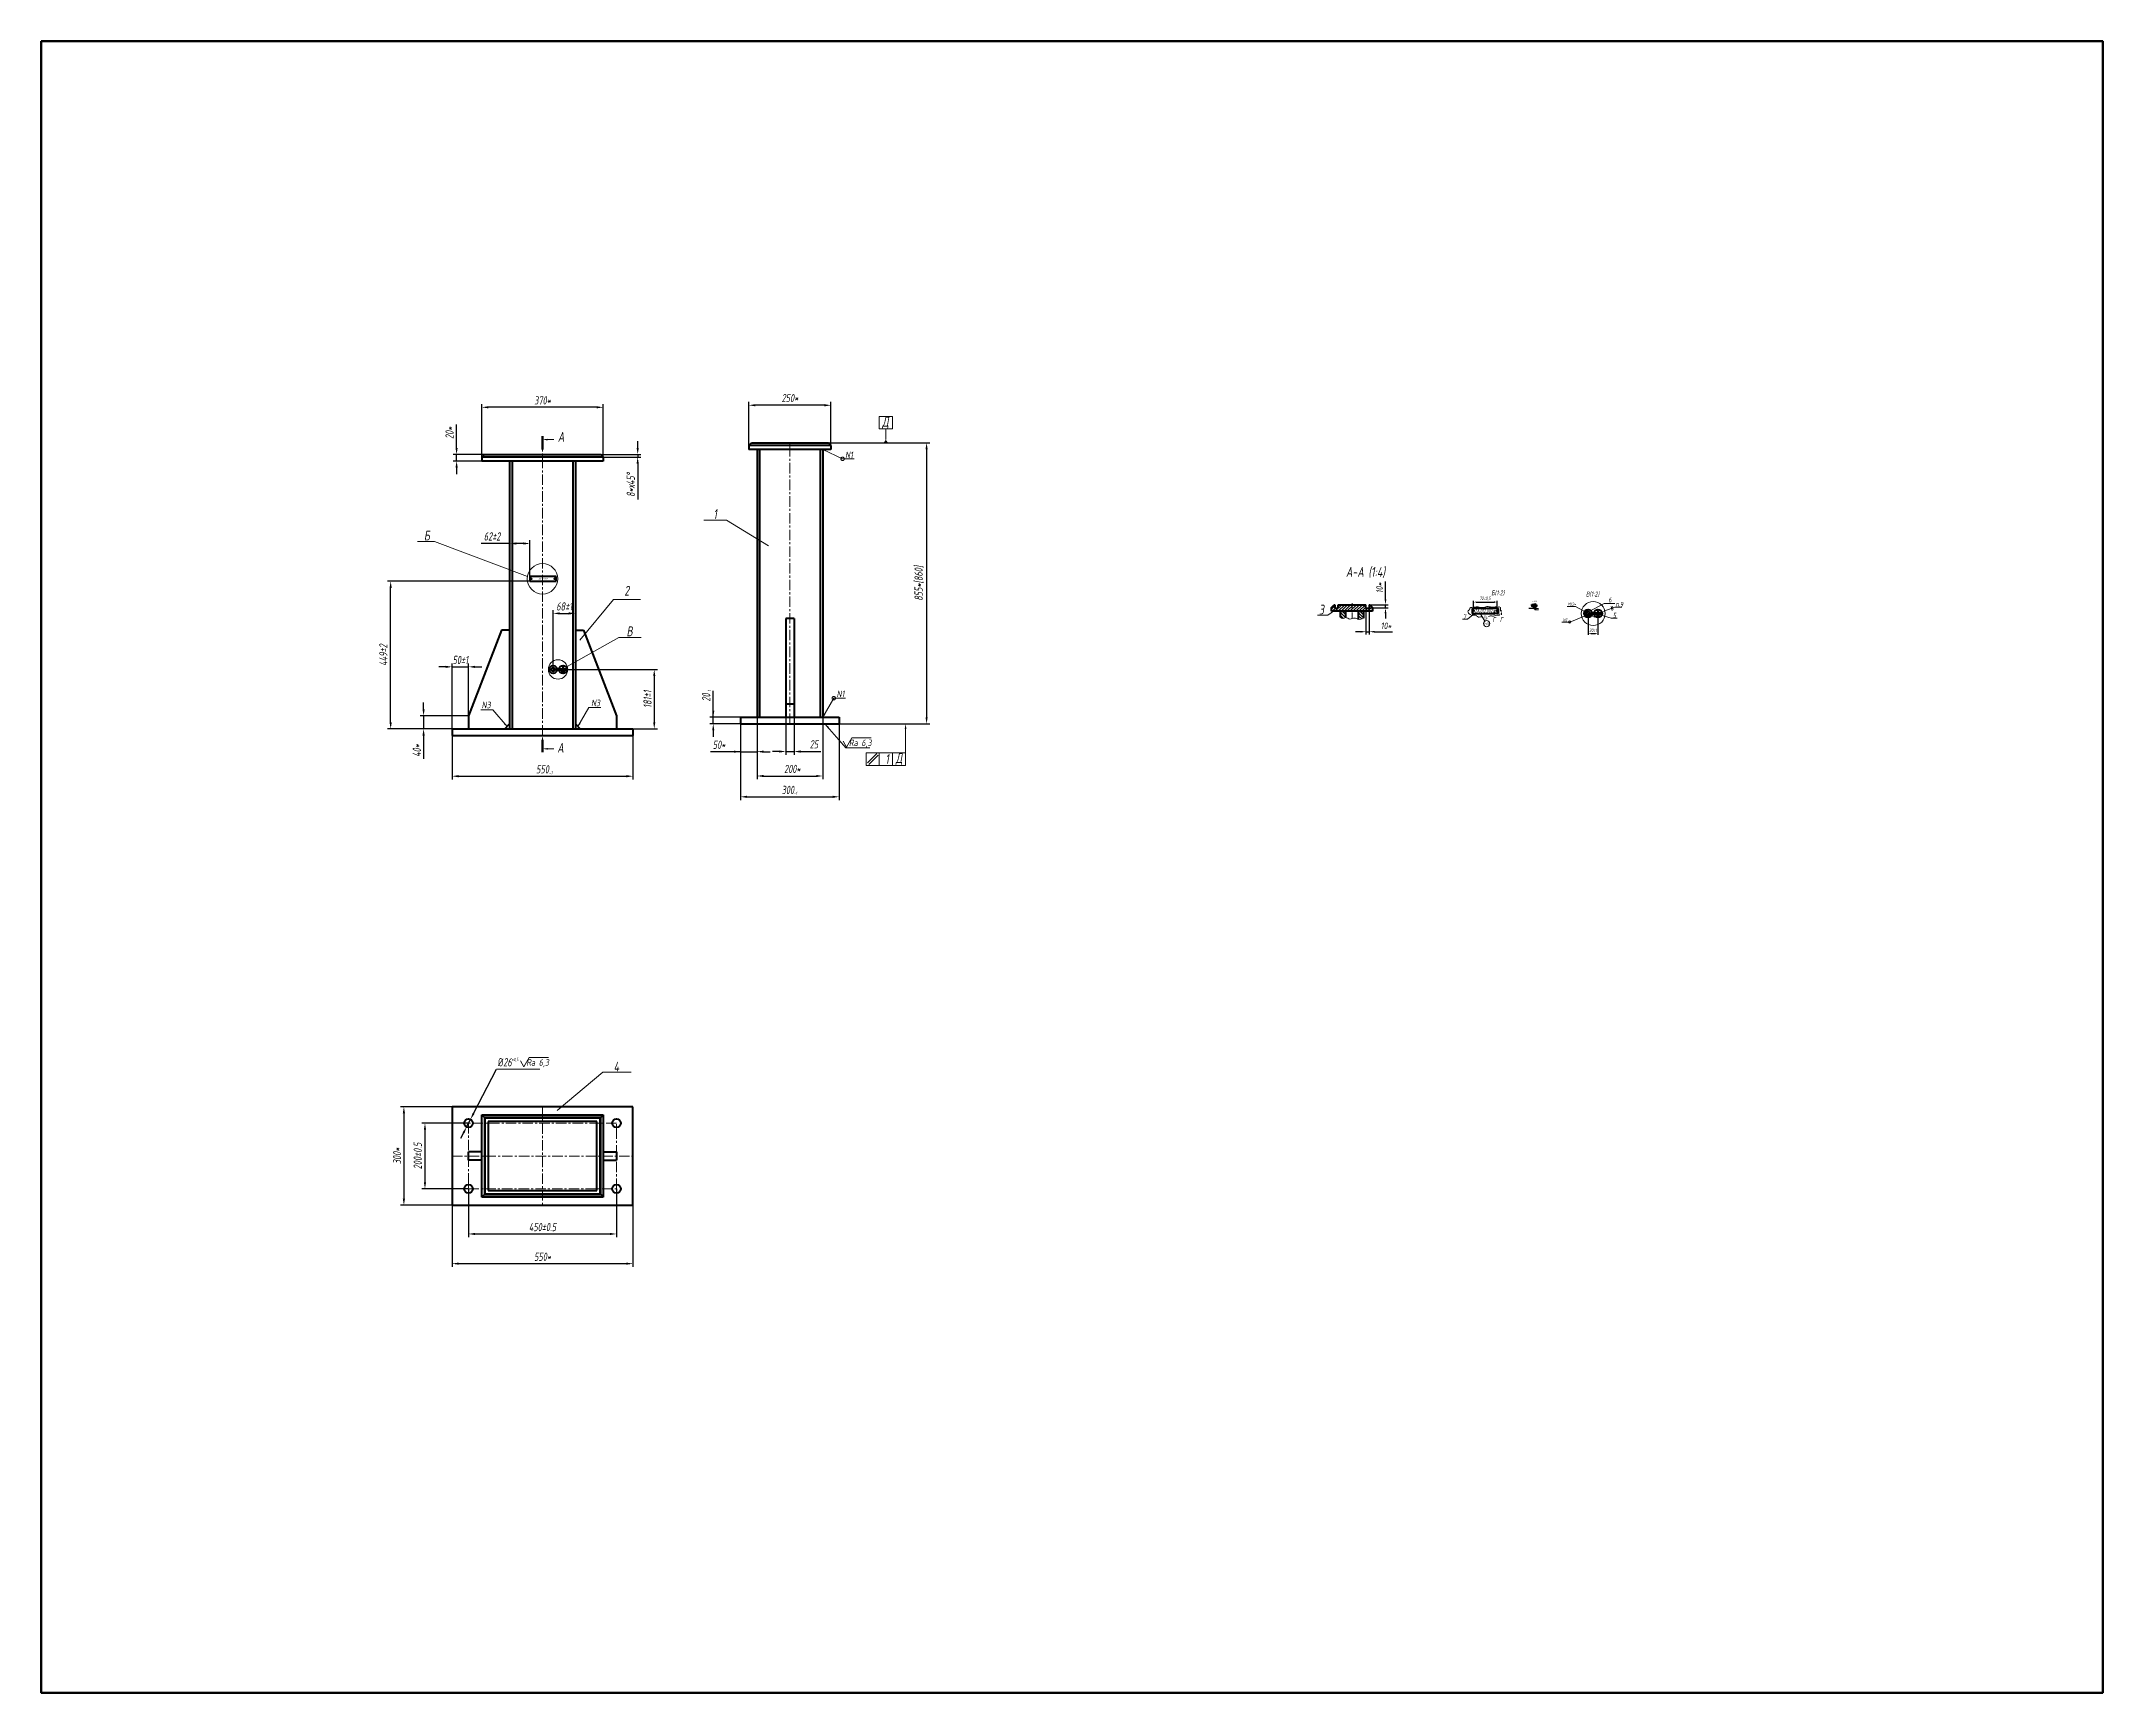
# Model space of a CAD drawing. Header units: millimetres. Extents: x 46486 to 55822, y 31517 to 52542.
# Drawn here: x 46486 to 52757, y 37806 to 42830 of the extents above; entities that cross this region are included whole.
import ezdxf

# ---------------------------------------------------------------- set-up
doc = ezdxf.new("R2010")
doc.units = ezdxf.units.MM
for name, pattern in [('CENTER', [50.8, 31.75, -6.35, 6.35, -6.35]), ('CENTER2', [28.575, 19.05, -3.175, 3.175, -3.175]), ('CENTERX2', [20.32, 12.7, -2.54, 2.54, -2.54])]:
    doc.linetypes.add(name, pattern=pattern)
doc.layers.add('РАЗМЕРЫ', color=7, linetype='Continuous', lineweight=18)
doc.styles.get("Standard").update_dxf_attribs({"font": 'simplex.shx', "width": 0.7, "oblique": 10})
doc.dimstyles.new('STAND1', dxfattribs={"dimtxt": 5, "dimasz": 4, "dimexe": 2, "dimexo": 0, "dimgap": 2, "dimtad": 1, "dimdec": 0, "dimzin": 0, "dimdsep": 46, "dimtxsty": 'Standard', "dimcen": 0, "dimadec": 0, "dimazin": 0, "dimtfac": 1, "dimtdec": 0, "dimtmove": 0, "dimatfit": 3, "dimfxl": 3, "dimtolj": 1, "dimtzin": 0, "dimarcsym": 1})
doc.dimstyles.new('Stand2', dxfattribs={"dimtxt": 10, "dimasz": 8, "dimexe": 4, "dimexo": 0, "dimgap": 4, "dimtad": 1, "dimdec": 0, "dimzin": 0, "dimdsep": 46, "dimtxsty": 'Standard', "dimcen": 0, "dimadec": 0, "dimazin": 0, "dimtfac": 1, "dimtdec": 0, "dimtmove": 0, "dimatfit": 3, "dimfxl": 0.18, "dimtolj": 1, "dimtzin": 0, "dimarcsym": 0})
doc.dimstyles.new('STAND2-1', dxfattribs={"dimtxt": 2.5, "dimasz": 2, "dimexe": 2, "dimexo": 0, "dimgap": 1, "dimtad": 1, "dimdec": 0, "dimzin": 0, "dimdsep": 46, "dimtxsty": 'Standard', "dimcen": 0, "dimadec": 0, "dimazin": 0, "dimtfac": 1, "dimtdec": 0, "dimtmove": 0, "dimatfit": 3, "dimfxl": 3, "dimtolj": 1, "dimtzin": 0, "dimarcsym": 1})
doc.dimstyles.new('Stand4', dxfattribs={"dimtxt": 20, "dimasz": 16, "dimexe": 8, "dimexo": 0, "dimgap": 8, "dimtad": 1, "dimdec": 0, "dimzin": 0, "dimdsep": 46, "dimtxsty": 'Standard', "dimcen": 0, "dimadec": 0, "dimazin": 0, "dimtfac": 1, "dimtdec": 0, "dimtmove": 0, "dimatfit": 3, "dimfxl": 0.18, "dimtolj": 1, "dimtzin": 0, "dimarcsym": 0})
doc.dimstyles.new('Stand5', dxfattribs={"dimtxt": 25, "dimasz": 20, "dimexe": 10, "dimexo": 0, "dimgap": 8, "dimtad": 1, "dimdec": 0, "dimzin": 0, "dimdsep": 46, "dimtxsty": 'Standard', "dimcen": 0, "dimadec": 0, "dimazin": 0, "dimtfac": 1, "dimtdec": 0, "dimtmove": 0, "dimatfit": 3, "dimfxl": 0.18, "dimtolj": 1, "dimtzin": 0, "dimarcsym": 0})

msp = doc.modelspace()

# ---------------------------------------------------------------- blocks, each defined once
blk = doc.blocks.new('*D5946')
at = {"layer": 'РАЗМЕРЫ', "color": 0, "lineweight": 18, "insert": (48065.4, 40680.9), "char_height": 30, "attachment_point": 5, "rotation": 359.8985}
blk.add_mtext('\\A1;А', dxfattribs=at)
blk = doc.blocks.new('*D5947')
at = {"layer": 'РАЗМЕРЫ', "color": 0, "lineweight": 18, "insert": (48035.7, 40605.1), "char_height": 10, "attachment_point": 5, "rotation": 359.8985}
blk.add_mtext('\\A1;-1', dxfattribs=at)
blk = doc.blocks.new('*D5948')
at = {"layer": 'РАЗМЕРЫ', "color": 0, "lineweight": 18, "insert": (49054.1, 41669.7), "char_height": 30, "attachment_point": 5, "rotation": 359.8985}
blk.add_mtext('\\A1;Д', dxfattribs=at)
blk = doc.blocks.new('*D5949')
at = {"layer": 'РАЗМЕРЫ', "color": 0, "lineweight": 18, "insert": (49095.3, 40646.8), "char_height": 30, "attachment_point": 5, "rotation": 359.8985}
blk.add_mtext('\\A1;Д', dxfattribs=at)
blk = doc.blocks.new('*D5950')
at = {"layer": 'РАЗМЕРЫ', "color": 0, "lineweight": 18, "insert": (49059, 40647), "char_height": 30, "attachment_point": 5, "rotation": 359.8985}
blk.add_mtext('\\A1;1', dxfattribs=at)
blk = doc.blocks.new('*D5951')
at = {"layer": 'РАЗМЕРЫ', "color": 0, "lineweight": 18, "insert": (48535.9, 41391.8), "char_height": 30, "attachment_point": 5, "rotation": 359.8985}
blk.add_mtext('\\A1;1', dxfattribs=at)
blk = doc.blocks.new('*D5952')
at = {"layer": 'РАЗМЕРЫ', "color": 0, "lineweight": 18, "insert": (48977.5, 40693.8), "char_height": 20, "attachment_point": 5, "rotation": 359.8985}
blk.add_mtext('\\A1;Ra 6,3', dxfattribs=at)
blk = doc.blocks.new('*D5953')
at = {"layer": 'РАЗМЕРЫ', "color": 0, "lineweight": 18, "insert": (48917.4, 40845), "char_height": 20, "attachment_point": 5, "rotation": 359.8985}
blk.add_mtext('\\A1;N1', dxfattribs=at)
blk = doc.blocks.new('*D5954')
at = {"layer": 'РАЗМЕРЫ', "color": 0, "lineweight": 18, "insert": (48518.2, 40851.5), "char_height": 10, "attachment_point": 5, "rotation": 89.8985}
blk.add_mtext('\\A1;-1', dxfattribs=at)
blk = doc.blocks.new('*D5955')
at = {"layer": 'РАЗМЕРЫ', "color": 0, "lineweight": 18, "insert": (48943.2, 41572), "char_height": 20, "attachment_point": 5, "rotation": 359.8985}
blk.add_mtext('\\A1;N1', dxfattribs=at)
blk = doc.blocks.new('*D5956')
at = {"layer": 'РАЗМЕРЫ', "color": 0, "lineweight": 18, "insert": (48235.4, 39711.2), "char_height": 30, "attachment_point": 5, "rotation": 359.8985}
blk.add_mtext('\\A1;4', dxfattribs=at)
blk = doc.blocks.new('*D5957')
at = {"layer": 'РАЗМЕРЫ', "color": 0, "lineweight": 18, "insert": (50514.5, 41214.4), "char_height": 30, "attachment_point": 5, "rotation": 359.8985}
blk.add_mtext('\\A1;А-А (1:4)', dxfattribs=at)
blk = doc.blocks.new('*D5958')
at = {"layer": 'DEFPOINTS', "color": 0, "lineweight": 18}
for p in [(50525.9, 41116.3), (50525.9, 41106.3), (50575.3, 41116.3)]:
    blk.add_point(p, dxfattribs=at)
at = {"layer": 'РАЗМЕРЫ', "color": 0, "lineweight": -2}
for p, q in [((50575.3, 41132.3), (50575.3, 41186.7)), ((50575.3, 41132.3), (50575.3, 41186.7)), ((50525.9, 41116.3), (50583.3, 41116.3)), ((50525.9, 41106.3), (50583.3, 41106.3)), ((50575.3, 41106.3), (50575.3, 41116.3)), ((50575.3, 41090.3), (50575.3, 41074.3))]:
    blk.add_line(p, q, dxfattribs=at)
at = {"layer": 'РАЗМЕРЫ', "color": 0, "lineweight": 18}
for points in [[(50572.6, 41132.3), (50577.9, 41132.3), (50575.3, 41116.3)], [(50577.9, 41090.3), (50572.6, 41090.3), (50575.3, 41106.3)]]:
    blk.add_solid(points, dxfattribs=at)
at = {"layer": 'РАЗМЕРЫ', "color": 0, "lineweight": 18, "insert": (50557.3, 41167.5), "char_height": 20, "attachment_point": 5, "rotation": 90}
blk.add_mtext('\\A1;10*', dxfattribs=at)
blk = doc.blocks.new('*D5959')
at = {"layer": 'DEFPOINTS', "color": 0, "lineweight": 18}
for p in [(50515.9, 41106.3), (50525.9, 41106.3), (50525.9, 41034.1)]:
    blk.add_point(p, dxfattribs=at)
at = {"layer": 'РАЗМЕРЫ', "color": 0, "lineweight": -2}
for p, q in [((50515.9, 41106.3), (50515.9, 41026.1)), ((50525.9, 41106.3), (50525.9, 41026.1)), ((50499.9, 41034.1), (50483.9, 41034.1)), ((50515.9, 41034.1), (50525.9, 41034.1)), ((50541.9, 41034.1), (50596.3, 41034.1)), ((50541.9, 41034.1), (50596.3, 41034.1))]:
    blk.add_line(p, q, dxfattribs=at)
at = {"layer": 'РАЗМЕРЫ', "color": 0, "lineweight": 18}
for points in [[(50499.9, 41031.4), (50499.9, 41036.7), (50515.9, 41034.1)], [(50541.9, 41036.7), (50541.9, 41031.4), (50525.9, 41034.1)]]:
    blk.add_solid(points, dxfattribs=at)
at = {"layer": 'РАЗМЕРЫ', "color": 0, "lineweight": 18, "insert": (50577.1, 41052.1), "char_height": 20, "attachment_point": 5}
blk.add_mtext('\\A1;10*', dxfattribs=at)
blk = doc.blocks.new('*D5960')
at = {"layer": 'РАЗМЕРЫ', "color": 0, "lineweight": 18, "insert": (50380.4, 41101.4), "char_height": 30, "attachment_point": 5, "rotation": 359.8985}
blk.add_mtext('\\A1;3', dxfattribs=at)
blk = doc.blocks.new('*D5961')
at = {"layer": 'РАЗМЕРЫ', "color": 0, "lineweight": 18, "insert": (48067.2, 41627), "char_height": 30, "attachment_point": 5, "rotation": 359.8985}
blk.add_mtext('\\A1;А', dxfattribs=at)
blk = doc.blocks.new('*D5962')
at = {"layer": 'DEFPOINTS', "color": 0, "lineweight": 18}
for p in [(50842.6, 41097.4), (50914.6, 41124.3), (50914.6, 41097.4)]:
    blk.add_point(p, dxfattribs=at)
at = {"layer": 'РАЗМЕРЫ', "color": 0, "lineweight": -2}
for p, q in [((50842.6, 41097.4), (50842.6, 41128.3)), ((50850.6, 41124.3), (50906.6, 41124.3)), ((50914.6, 41097.4), (50914.6, 41128.3))]:
    blk.add_line(p, q, dxfattribs=at)
at = {"layer": 'РАЗМЕРЫ', "color": 0, "lineweight": 18}
for points in [[(50850.6, 41125.6), (50850.6, 41123), (50842.6, 41124.3)], [(50906.6, 41123), (50906.6, 41125.6), (50914.6, 41124.3)]]:
    blk.add_solid(points, dxfattribs=at)
at = {"layer": 'РАЗМЕРЫ', "color": 0, "lineweight": 18, "insert": (50878.6, 41134.7), "char_height": 10, "attachment_point": 5}
blk.add_mtext('\\A1;72±0,5', dxfattribs=at)
blk = doc.blocks.new('*D5963')
at = {"layer": 'РАЗМЕРЫ', "color": 0, "lineweight": 18, "insert": (50873.9, 41097.4), "char_height": 10, "attachment_point": 5, "rotation": 359.62022}
blk.add_mtext('\\A1;2А.012.002', dxfattribs=at)
blk = doc.blocks.new('*D5964')
at = {"layer": 'РАЗМЕРЫ', "color": 0, "lineweight": 18, "insert": (50917.1, 41151.7), "char_height": 15, "attachment_point": 5, "rotation": 359.8985}
blk.add_mtext('\\A1;Б(1:2)', dxfattribs=at)
blk = doc.blocks.new('*D5965')
at = {"layer": 'РАЗМЕРЫ', "color": 0, "lineweight": 18, "insert": (50883, 41059.2), "char_height": 10, "attachment_point": 5, "rotation": 4.75897}
blk.add_mtext('\\A1;п.8', dxfattribs=at)
blk = doc.blocks.new('*D5966')
at = {"layer": 'РАЗМЕРЫ', "color": 0, "lineweight": 18, "insert": (50879, 41077.9), "char_height": 10, "attachment_point": 5, "rotation": 304.21926}
blk.add_mtext('\\A1;ЧН', dxfattribs=at)
blk = doc.blocks.new('*D5967')
at = {"layer": 'РАЗМЕРЫ', "color": 0, "lineweight": 18, "insert": (50815.7, 41079.9), "char_height": 15, "attachment_point": 5, "rotation": 359.8985}
blk.add_mtext('\\A1;7', dxfattribs=at)
blk = doc.blocks.new('*D5968')
at = {"layer": 'РАЗМЕРЫ', "color": 0, "lineweight": 18, "insert": (50905.9, 41071.1), "char_height": 15, "attachment_point": 5, "rotation": 359.8985}
blk.add_mtext('\\A1;Г', dxfattribs=at)
blk = doc.blocks.new('*D5969')
at = {"layer": 'РАЗМЕРЫ', "color": 0, "lineweight": 18, "insert": (50928.3, 41071.1), "char_height": 15, "attachment_point": 5, "rotation": 359.8985}
blk.add_mtext('\\A1;Г', dxfattribs=at)
blk = doc.blocks.new('*D5970')
at = {"layer": 'РАЗМЕРЫ', "color": 0, "lineweight": 18, "insert": (51205.3, 41147.8), "char_height": 15, "attachment_point": 5, "rotation": 359.8985}
blk.add_mtext('\\A1;В(1:2)', dxfattribs=at)
blk = doc.blocks.new('*D5971')
at = {"layer": 'РАЗМЕРЫ', "color": 0, "lineweight": 18, "insert": (51258.1, 41130.8), "char_height": 15, "attachment_point": 5, "rotation": 0.1015}
blk.add_mtext('\\A1;6', dxfattribs=at)
blk = doc.blocks.new('*D5972')
at = {"layer": 'РАЗМЕРЫ', "color": 0, "lineweight": 18, "insert": (51271.9, 41084.1), "char_height": 15, "attachment_point": 5, "rotation": 0.1015}
blk.add_mtext('\\A1;5', dxfattribs=at)
blk = doc.blocks.new('*D5973')
at = {"layer": 'РАЗМЕРЫ', "color": 0, "lineweight": 18, "insert": (51286.4, 41117.3), "char_height": 15, "attachment_point": 5, "rotation": 0.1015}
blk.add_mtext('\\A1;п.9', dxfattribs=at)
blk = doc.blocks.new('*D5974')
at = {"layer": 'DEFPOINTS', "color": 0, "lineweight": 18}
for p in [(51191.6, 41089.5), (51221.6, 41089.5), (51221.6, 41029.1)]:
    blk.add_point(p, dxfattribs=at)
at = {"layer": 'РАЗМЕРЫ', "color": 0, "lineweight": -2}
for p, q in [((51191.6, 41089.5), (51191.6, 41025.1)), ((51221.6, 41089.5), (51221.6, 41025.1)), ((51199.6, 41029.1), (51213.6, 41029.1))]:
    blk.add_line(p, q, dxfattribs=at)
at = {"layer": 'РАЗМЕРЫ', "color": 0, "lineweight": 18}
for points in [[(51199.6, 41030.4), (51199.6, 41027.8), (51191.6, 41029.1)], [(51213.6, 41027.8), (51213.6, 41030.4), (51221.6, 41029.1)]]:
    blk.add_solid(points, dxfattribs=at)
at = {"layer": 'РАЗМЕРЫ', "color": 0, "lineweight": 18, "insert": (51206.5, 41038.5), "char_height": 10, "attachment_point": 5}
blk.add_mtext('\\A1;20±1', dxfattribs=at)
blk = doc.blocks.new('*D5975')
at = {"layer": 'РАЗМЕРЫ', "color": 0, "lineweight": 18, "insert": (51142.3, 41117.8), "char_height": 10, "attachment_point": 5, "rotation": 0.1015}
blk.add_mtext('\\A1;М12*', dxfattribs=at)
blk = doc.blocks.new('*D5976')
at = {"layer": 'РАЗМЕРЫ', "color": 0, "lineweight": 18, "insert": (51121.4, 41069.6), "char_height": 10, "attachment_point": 5, "rotation": 0.1015}
blk.add_mtext('\\A1;N2', dxfattribs=at)
blk = doc.blocks.new('*D5977')
at = {"layer": 'РАЗМЕРЫ', "color": 0, "lineweight": 18, "insert": (51028.9, 41126.4), "char_height": 3.75, "attachment_point": 5, "rotation": 359.8985}
blk.add_mtext('\\A1;Г-Г(2:1)', dxfattribs=at)
blk = doc.blocks.new('*D5978')
at = {"layer": 'РАЗМЕРЫ', "color": 0, "lineweight": 18, "insert": (51031.9, 41120.7), "char_height": 3.75, "attachment_point": 5, "rotation": 359.8985}
blk.add_mtext('\\A1;8', dxfattribs=at)
blk = doc.blocks.new('*D5979')
at = {"layer": 'DEFPOINTS', "color": 0, "lineweight": 18}
for p in [(51027.2, 41110.2), (51028.8, 41110.2), (51028.8, 41105.1)]:
    blk.add_point(p, dxfattribs=at)
at = {"layer": 'РАЗМЕРЫ', "color": 0, "lineweight": -2}
for p, q in [((51027.2, 41105.1), (51011.2, 41105.1)), ((51027.2, 41105.1), (51011.2, 41105.1)), ((51025.2, 41105.1), (51023.2, 41105.1)), ((51027.2, 41110.2), (51027.2, 41103.1)), ((51027.2, 41105.1), (51028.8, 41105.1)), ((51028.8, 41110.2), (51028.8, 41103.1)), ((51030.8, 41105.1), (51032.8, 41105.1))]:
    blk.add_line(p, q, dxfattribs=at)
at = {"layer": 'РАЗМЕРЫ', "color": 0, "lineweight": 18}
for points in [[(51025.2, 41104.8), (51025.2, 41105.5), (51027.2, 41105.1)], [(51030.8, 41105.5), (51030.8, 41104.8), (51028.8, 41105.1)]]:
    blk.add_solid(points, dxfattribs=at)
at = {"layer": 'РАЗМЕРЫ', "color": 0, "lineweight": 18, "insert": (51015.7, 41107.4), "char_height": 2.5, "attachment_point": 5}
blk.add_mtext('\\A1;М3-7Н', dxfattribs=at)
blk = doc.blocks.new('*D5980')
at = {"layer": 'РАЗМЕРЫ', "color": 0, "lineweight": 18, "insert": (51036.4, 41102.1), "char_height": 2.5, "attachment_point": 5, "rotation": 359.8985}
blk.add_mtext('\\A1;Ra 6,3', dxfattribs=at)
blk = doc.blocks.new('*D6020')
at = {"layer": 'РАЗМЕРЫ', "color": 0, "lineweight": 18, "insert": (47658.9, 41326.7), "char_height": 30, "attachment_point": 5, "rotation": 359.8985}
blk.add_mtext('\\A1;Б', dxfattribs=at)
blk = doc.blocks.new('*D6026')
at = {"layer": 'РАЗМЕРЫ', "color": 0, "lineweight": 18, "insert": (48275.5, 41035.2), "char_height": 30, "attachment_point": 5, "rotation": 359.8985}
blk.add_mtext('\\A1;В', dxfattribs=at)
blk = doc.blocks.new('*D6033')
at = {"layer": 'РАЗМЕРЫ', "color": 0, "lineweight": 18, "insert": (48780.2, 40542.7), "char_height": 10, "attachment_point": 5, "rotation": 359.8985}
blk.add_mtext('\\A1;-1', dxfattribs=at)
blk = doc.blocks.new('*D6043')
at = {"layer": 'РАЗМЕРЫ', "color": 0, "lineweight": 18, "insert": (47896.3, 39724.4), "char_height": 25, "attachment_point": 5, "rotation": 359.8985}
blk.add_mtext('\\A1;{\\Q0;%%C}26', dxfattribs=at)
blk = doc.blocks.new('*D6044')
at = {"layer": 'РАЗМЕРЫ', "color": 0, "lineweight": 18, "insert": (47995.9, 39721.5), "char_height": 20, "attachment_point": 5, "rotation": 359.8985}
blk.add_mtext('\\A1;Ra 6,3', dxfattribs=at)
blk = doc.blocks.new('*D6045')
at = {"layer": 'РАЗМЕРЫ', "color": 0, "lineweight": 18, "insert": (47927.2, 39731.7), "char_height": 10, "attachment_point": 5, "rotation": 359.8985}
blk.add_mtext('\\A1;-0,5', dxfattribs=at)
blk = doc.blocks.new('*D6046')
at = {"layer": 'РАЗМЕРЫ', "color": 0, "lineweight": 18, "insert": (48267, 41158.7), "char_height": 30, "attachment_point": 5, "rotation": 359.8985}
blk.add_mtext('\\A1;2', dxfattribs=at)
blk = doc.blocks.new('*D6047')
at = {"layer": 'РАЗМЕРЫ', "color": 0, "lineweight": 18, "insert": (48172.3, 40817.4), "char_height": 20, "attachment_point": 5, "rotation": 359.8985}
blk.add_mtext('\\A1;N3', dxfattribs=at)
blk = doc.blocks.new('*D6048')
at = {"layer": 'РАЗМЕРЫ', "color": 0, "lineweight": 18, "insert": (47839.3, 40811.3), "char_height": 20, "attachment_point": 5, "rotation": 359.8985}
blk.add_mtext('\\A1;N3', dxfattribs=at)
blk = doc.blocks.new('*D6077')
at = {"layer": 'РАЗМЕРЫ', "color": 0, "lineweight": 18, "insert": (48012.2, 41194.7), "char_height": 5, "attachment_point": 5, "rotation": 359.62022}
blk.add_mtext('\\A1;2А.012.002', dxfattribs=at)
blk = doc.blocks.new('*D6079')
at = {"layer": 'DEFPOINTS', "color": 0, "lineweight": 18}
for p in [(47749.3, 41573.4), (47826.5, 41553.4), (47834.4, 41573.4)]:
    blk.add_point(p, dxfattribs=at)
at = {"layer": 'РАЗМЕРЫ', "color": 0, "lineweight": -2}
for p, q in [((47749.3, 41593.4), (47749.3, 41664.7)), ((47749.3, 41593.4), (47749.3, 41664.7)), ((47834.4, 41573.4), (47739.3, 41573.4)), ((47826.5, 41553.4), (47739.3, 41553.4)), ((47749.3, 41553.4), (47749.3, 41573.4)), ((47749.3, 41533.4), (47749.3, 41513.4))]:
    blk.add_line(p, q, dxfattribs=at)
at = {"layer": 'РАЗМЕРЫ', "color": 0, "lineweight": 18}
for points in [[(47746, 41593.4), (47752.7, 41593.4), (47749.3, 41573.4)], [(47752.7, 41533.4), (47746, 41533.4), (47749.3, 41553.4)]]:
    blk.add_solid(points, dxfattribs=at)
at = {"layer": 'РАЗМЕРЫ', "color": 0, "lineweight": 18, "insert": (47727.9, 41639), "char_height": 25, "attachment_point": 5, "rotation": 90}
blk.add_mtext('\\A1;20*', dxfattribs=at)
blk = doc.blocks.new('*D6082')
at = {"layer": 'DEFPOINTS', "color": 0, "lineweight": 18}
for p in [(48187.7, 41573.4), (48195.7, 41565.4), (48300.2, 41565.4)]:
    blk.add_point(p, dxfattribs=at)
at = {"layer": 'РАЗМЕРЫ', "color": 0, "lineweight": -2}
for p, q in [((48300.2, 41593.4), (48300.2, 41613.4)), ((48187.7, 41573.4), (48310.2, 41573.4)), ((48195.7, 41565.4), (48310.2, 41565.4)), ((48300.2, 41573.4), (48300.2, 41565.4)), ((48300.2, 41545.4), (48300.2, 41436.1)), ((48300.2, 41545.4), (48300.2, 41436.1))]:
    blk.add_line(p, q, dxfattribs=at)
at = {"layer": 'РАЗМЕРЫ', "color": 0, "lineweight": 18}
for points in [[(48296.9, 41593.4), (48303.6, 41593.4), (48300.2, 41573.4)], [(48303.6, 41545.4), (48296.9, 41545.4), (48300.2, 41565.4)]]:
    blk.add_solid(points, dxfattribs=at)
at = {"layer": 'РАЗМЕРЫ', "color": 0, "lineweight": 18, "insert": (48279.2, 41480.8), "char_height": 25, "attachment_point": 5, "rotation": 90}
blk.add_mtext('\\A1;8*х45%%d', dxfattribs=at)
blk = doc.blocks.new('*D6083')
at = {"layer": 'DEFPOINTS', "color": 0, "lineweight": 18}
for p in [(47825.7, 41716.8), (47825.7, 41553.4), (48195.7, 41553.4)]:
    blk.add_point(p, dxfattribs=at)
at = {"layer": 'РАЗМЕРЫ', "color": 0, "lineweight": -2}
for p, q in [((47825.7, 41553.4), (47825.7, 41726.8)), ((48175.7, 41716.8), (47845.7, 41716.8)), ((48195.7, 41553.4), (48195.7, 41726.8))]:
    blk.add_line(p, q, dxfattribs=at)
at = {"layer": 'РАЗМЕРЫ', "color": 0, "lineweight": 18}
for points in [[(47845.7, 41720.1), (47845.7, 41713.5), (47825.7, 41716.8)], [(48175.7, 41713.5), (48175.7, 41720.1), (48195.7, 41716.8)]]:
    blk.add_solid(points, dxfattribs=at)
at = {"layer": 'РАЗМЕРЫ', "color": 0, "lineweight": 18, "insert": (48010.7, 41737.8), "char_height": 25, "attachment_point": 5}
blk.add_mtext('\\A1;370*', dxfattribs=at)
blk = doc.blocks.new('*D6084')
at = {"layer": 'DEFPOINTS', "color": 0, "lineweight": 18}
for p in [(47910.7, 41302.5), (47910.7, 41236), (47972.4, 41202.5)]:
    blk.add_point(p, dxfattribs=at)
at = {"layer": 'РАЗМЕРЫ', "color": 0, "lineweight": -2}
for p, q in [((47910.7, 41302.5), (47824.1, 41302.5)), ((47910.7, 41302.5), (47824.1, 41302.5)), ((47910.7, 41236), (47910.7, 41312.5)), ((47952.4, 41302.5), (47930.7, 41302.5)), ((47972.4, 41202.5), (47972.4, 41312.5))]:
    blk.add_line(p, q, dxfattribs=at)
at = {"layer": 'РАЗМЕРЫ', "color": 0, "lineweight": 18}
for points in [[(47930.7, 41305.8), (47930.7, 41299.2), (47910.7, 41302.5)], [(47952.4, 41299.2), (47952.4, 41305.8), (47972.4, 41302.5)]]:
    blk.add_solid(points, dxfattribs=at)
at = {"layer": 'РАЗМЕРЫ', "color": 0, "lineweight": 18, "insert": (47857.4, 41324), "char_height": 25, "attachment_point": 5}
blk.add_mtext('\\A1;62%%p2', dxfattribs=at)
blk = doc.blocks.new('*D6087')
at = {"layer": 'DEFPOINTS', "color": 0, "lineweight": 18}
for p in [(47785.7, 40927.3), (47735.7, 40738.4), (47785.7, 40738.4)]:
    blk.add_point(p, dxfattribs=at)
at = {"layer": 'РАЗМЕРЫ', "color": 0, "lineweight": -2}
for p, q in [((47715.7, 40927.3), (47695.7, 40927.3)), ((47735.7, 40738.4), (47735.7, 40937.3)), ((47735.7, 40927.3), (47785.7, 40927.3)), ((47785.7, 40738.4), (47785.7, 40937.3)), ((47805.7, 40927.3), (47825.7, 40927.3))]:
    blk.add_line(p, q, dxfattribs=at)
at = {"layer": 'РАЗМЕРЫ', "color": 0, "lineweight": 18}
for points in [[(47715.7, 40923.9), (47715.7, 40930.6), (47735.7, 40927.3)], [(47805.7, 40930.6), (47805.7, 40923.9), (47785.7, 40927.3)]]:
    blk.add_solid(points, dxfattribs=at)
at = {"layer": 'РАЗМЕРЫ', "color": 0, "lineweight": 18, "insert": (47760.7, 40948.3), "char_height": 25, "attachment_point": 5}
blk.add_mtext('\\A1;50%%p1', dxfattribs=at)
blk = doc.blocks.new('*D6090')
at = {"layer": 'DEFPOINTS', "color": 0, "lineweight": 18}
for p in [(47785.7, 40778.4), (47648.9, 40738.4), (47785.7, 40738.4)]:
    blk.add_point(p, dxfattribs=at)
at = {"layer": 'РАЗМЕРЫ', "color": 0, "lineweight": -2}
for p, q in [((47785.7, 40778.4), (47638.9, 40778.4)), ((47648.9, 40798.4), (47648.9, 40818.4)), ((47648.9, 40778.4), (47648.9, 40738.4)), ((47785.7, 40738.4), (47638.9, 40738.4)), ((47648.9, 40718.4), (47648.9, 40647)), ((47648.9, 40718.4), (47648.9, 40647))]:
    blk.add_line(p, q, dxfattribs=at)
at = {"layer": 'РАЗМЕРЫ', "color": 0, "lineweight": 18}
for points in [[(47645.6, 40798.4), (47652.3, 40798.4), (47648.9, 40778.4)], [(47652.3, 40718.4), (47645.6, 40718.4), (47648.9, 40738.4)]]:
    blk.add_solid(points, dxfattribs=at)
at = {"layer": 'РАЗМЕРЫ', "color": 0, "lineweight": 18, "insert": (47628.4, 40672.7), "char_height": 25, "attachment_point": 5, "rotation": 90}
blk.add_mtext('\\A1;40*', dxfattribs=at)
blk = doc.blocks.new('*D6093')
at = {"layer": 'DEFPOINTS', "color": 0, "lineweight": 18}
for p in [(47548.7, 41187.5), (47972.6, 41187.5), (47736.8, 40738.4)]:
    blk.add_point(p, dxfattribs=at)
at = {"layer": 'РАЗМЕРЫ', "color": 0, "lineweight": -2}
for p, q in [((47972.6, 41187.5), (47538.7, 41187.5)), ((47548.7, 40758.4), (47548.7, 41167.5)), ((47736.8, 40738.4), (47538.7, 40738.4))]:
    blk.add_line(p, q, dxfattribs=at)
at = {"layer": 'РАЗМЕРЫ', "color": 0, "lineweight": 18}
for points in [[(47552.1, 41167.5), (47545.4, 41167.5), (47548.7, 41187.5)], [(47545.4, 40758.4), (47552.1, 40758.4), (47548.7, 40738.4)]]:
    blk.add_solid(points, dxfattribs=at)
at = {"layer": 'РАЗМЕРЫ', "color": 0, "lineweight": 18, "insert": (47526.5, 40963), "char_height": 25, "attachment_point": 5, "rotation": 90}
blk.add_mtext('\\A1;449%%p2', dxfattribs=at)
blk = doc.blocks.new('*D6094')
at = {"layer": 'DEFPOINTS', "color": 0, "lineweight": 18}
for p in [(48110.7, 41089.8), (48110.7, 40976.5), (48043.1, 40919.2)]:
    blk.add_point(p, dxfattribs=at)
at = {"layer": 'РАЗМЕРЫ', "color": 0, "lineweight": -2}
for p, q in [((48043.1, 40919.2), (48043.1, 41099.8)), ((48063.1, 41089.8), (48090.7, 41089.8)), ((48110.7, 40976.5), (48110.7, 41099.8))]:
    blk.add_line(p, q, dxfattribs=at)
at = {"layer": 'РАЗМЕРЫ', "color": 0, "lineweight": 18}
for points in [[(48063.1, 41093.1), (48063.1, 41086.4), (48043.1, 41089.8)], [(48090.7, 41086.4), (48090.7, 41093.1), (48110.7, 41089.8)]]:
    blk.add_solid(points, dxfattribs=at)
at = {"layer": 'РАЗМЕРЫ', "color": 0, "lineweight": 18, "insert": (48076.9, 41111), "char_height": 25, "attachment_point": 5}
blk.add_mtext('\\A1;68%%p1', dxfattribs=at)
blk = doc.blocks.new('*D6095')
at = {"layer": 'DEFPOINTS', "color": 0, "lineweight": 18}
for p in [(48043.1, 40919.2), (48270.4, 40738.4), (48350.6, 40738.4)]:
    blk.add_point(p, dxfattribs=at)
at = {"layer": 'РАЗМЕРЫ', "color": 0, "lineweight": -2}
for p, q in [((48043.1, 40919.2), (48360.6, 40919.2)), ((48350.6, 40899.2), (48350.6, 40758.4)), ((48270.4, 40738.4), (48360.6, 40738.4))]:
    blk.add_line(p, q, dxfattribs=at)
at = {"layer": 'РАЗМЕРЫ', "color": 0, "lineweight": 18}
for points in [[(48353.9, 40899.2), (48347.3, 40899.2), (48350.6, 40919.2)], [(48347.3, 40758.4), (48353.9, 40758.4), (48350.6, 40738.4)]]:
    blk.add_solid(points, dxfattribs=at)
at = {"layer": 'РАЗМЕРЫ', "color": 0, "lineweight": 18, "insert": (48330.1, 40828.8), "char_height": 25, "attachment_point": 5, "rotation": 90}
blk.add_mtext('\\A1;181%%p1', dxfattribs=at)
blk = doc.blocks.new('*D6096')
at = {"layer": 'DEFPOINTS', "color": 0, "lineweight": 18}
for p in [(47735.7, 40718.4), (48285.7, 40718.4), (48285.7, 40594.5)]:
    blk.add_point(p, dxfattribs=at)
at = {"layer": 'РАЗМЕРЫ', "color": 0, "lineweight": -2}
for p, q in [((47735.7, 40718.4), (47735.7, 40584.5)), ((48285.7, 40718.4), (48285.7, 40584.5)), ((47755.7, 40594.5), (48265.7, 40594.5))]:
    blk.add_line(p, q, dxfattribs=at)
at = {"layer": 'РАЗМЕРЫ', "color": 0, "lineweight": 18}
for points in [[(47755.7, 40597.9), (47755.7, 40591.2), (47735.7, 40594.5)], [(48265.7, 40591.2), (48265.7, 40597.9), (48285.7, 40594.5)]]:
    blk.add_solid(points, dxfattribs=at)
at = {"layer": 'РАЗМЕРЫ', "color": 0, "lineweight": 18, "insert": (48010.7, 40615.6), "char_height": 25, "attachment_point": 5}
blk.add_mtext('\\A1;550', dxfattribs=at)
blk = doc.blocks.new('*D6097')
at = {"layer": 'DEFPOINTS', "color": 0, "lineweight": 18}
for p in [(48530.1, 40773.9), (48613.9, 40773.9), (48613.9, 40753.9)]:
    blk.add_point(p, dxfattribs=at)
at = {"layer": 'РАЗМЕРЫ', "color": 0, "lineweight": -2}
for p, q in [((48530.1, 40773.9), (48530.1, 40854.4)), ((48530.1, 40773.9), (48530.1, 40854.4)), ((48613.9, 40773.9), (48520.1, 40773.9)), ((48530.1, 40793.9), (48530.1, 40813.9)), ((48530.1, 40753.9), (48530.1, 40773.9)), ((48613.9, 40753.9), (48520.1, 40753.9)), ((48530.1, 40733.9), (48530.1, 40713.9))]:
    blk.add_line(p, q, dxfattribs=at)
at = {"layer": 'РАЗМЕРЫ', "color": 0, "lineweight": 18}
for points in [[(48526.8, 40793.9), (48533.5, 40793.9), (48530.1, 40773.9)], [(48533.5, 40733.9), (48526.8, 40733.9), (48530.1, 40753.9)]]:
    blk.add_solid(points, dxfattribs=at)
at = {"layer": 'РАЗМЕРЫ', "color": 0, "lineweight": 18, "insert": (48508.7, 40834.2), "char_height": 25, "attachment_point": 5, "rotation": 90}
blk.add_mtext('\\A1;20', dxfattribs=at)
blk = doc.blocks.new('*D6098')
at = {"layer": 'DEFPOINTS', "color": 0, "lineweight": 18}
for p in [(48638.3, 41723), (48638.3, 41588.9), (48888.3, 41588.9)]:
    blk.add_point(p, dxfattribs=at)
at = {"layer": 'РАЗМЕРЫ', "color": 0, "lineweight": -2}
for p, q in [((48638.3, 41588.9), (48638.3, 41733)), ((48868.3, 41723), (48658.3, 41723)), ((48888.3, 41588.9), (48888.3, 41733))]:
    blk.add_line(p, q, dxfattribs=at)
at = {"layer": 'РАЗМЕРЫ', "color": 0, "lineweight": 18}
for points in [[(48658.3, 41726.4), (48658.3, 41719.7), (48638.3, 41723)], [(48868.3, 41719.7), (48868.3, 41726.4), (48888.3, 41723)]]:
    blk.add_solid(points, dxfattribs=at)
at = {"layer": 'РАЗМЕРЫ', "color": 0, "lineweight": 18, "insert": (48763.3, 41745), "char_height": 25, "attachment_point": 5}
blk.add_mtext('\\A1;250*', dxfattribs=at)
blk = doc.blocks.new('*D6099')
at = {"layer": 'DEFPOINTS', "color": 0, "lineweight": 18}
for p in [(48750.8, 40793.9), (48775.8, 40801.7), (48775.8, 40669.6)]:
    blk.add_point(p, dxfattribs=at)
at = {"layer": 'РАЗМЕРЫ', "color": 0, "lineweight": -2}
for p, q in [((48750.8, 40793.9), (48750.8, 40659.6)), ((48775.8, 40801.7), (48775.8, 40659.6)), ((48730.8, 40669.6), (48710.8, 40669.6)), ((48750.8, 40669.6), (48775.8, 40669.6)), ((48795.8, 40669.6), (48857.2, 40669.6)), ((48795.8, 40669.6), (48857.2, 40669.6))]:
    blk.add_line(p, q, dxfattribs=at)
at = {"layer": 'РАЗМЕРЫ', "color": 0, "lineweight": 18}
for points in [[(48730.8, 40666.3), (48730.8, 40673), (48750.8, 40669.6)], [(48795.8, 40673), (48795.8, 40666.3), (48775.8, 40669.6)]]:
    blk.add_solid(points, dxfattribs=at)
at = {"layer": 'РАЗМЕРЫ', "color": 0, "lineweight": 18, "insert": (48836.5, 40691.6), "char_height": 25, "attachment_point": 5}
blk.add_mtext('\\A1;25', dxfattribs=at)
blk = doc.blocks.new('*D6100')
at = {"layer": 'DEFPOINTS', "color": 0, "lineweight": 18}
for p in [(48663.3, 40786.2), (48613.3, 40753.9), (48663.3, 40669.2)]:
    blk.add_point(p, dxfattribs=at)
at = {"layer": 'РАЗМЕРЫ', "color": 0, "lineweight": -2}
for p, q in [((48663.3, 40786.2), (48663.3, 40659.2)), ((48613.3, 40753.9), (48613.3, 40659.2)), ((48613.3, 40669.2), (48522.1, 40669.2)), ((48613.3, 40669.2), (48522.1, 40669.2)), ((48593.3, 40669.2), (48573.3, 40669.2)), ((48613.3, 40669.2), (48663.3, 40669.2)), ((48683.3, 40669.2), (48703.3, 40669.2))]:
    blk.add_line(p, q, dxfattribs=at)
at = {"layer": 'РАЗМЕРЫ', "color": 0, "lineweight": 18}
for points in [[(48593.3, 40665.8), (48593.3, 40672.5), (48613.3, 40669.2)], [(48683.3, 40672.5), (48683.3, 40665.8), (48663.3, 40669.2)]]:
    blk.add_solid(points, dxfattribs=at)
at = {"layer": 'РАЗМЕРЫ', "color": 0, "lineweight": 18, "insert": (48547.7, 40690.2), "char_height": 25, "attachment_point": 5}
blk.add_mtext('\\A1;50*', dxfattribs=at)
blk = doc.blocks.new('*D6101')
at = {"layer": 'DEFPOINTS', "color": 0, "lineweight": 18}
for p in [(48663.3, 40775.5), (48863.3, 40775.5), (48863.3, 40595.2)]:
    blk.add_point(p, dxfattribs=at)
at = {"layer": 'РАЗМЕРЫ', "color": 0, "lineweight": -2}
for p, q in [((48663.3, 40775.5), (48663.3, 40585.2)), ((48863.3, 40775.5), (48863.3, 40585.2)), ((48683.3, 40595.2), (48843.3, 40595.2))]:
    blk.add_line(p, q, dxfattribs=at)
at = {"layer": 'РАЗМЕРЫ', "color": 0, "lineweight": 18}
for points in [[(48683.3, 40598.5), (48683.3, 40591.9), (48663.3, 40595.2)], [(48843.3, 40591.9), (48843.3, 40598.5), (48863.3, 40595.2)]]:
    blk.add_solid(points, dxfattribs=at)
at = {"layer": 'РАЗМЕРЫ', "color": 0, "lineweight": 18, "insert": (48770.6, 40616.7), "char_height": 25, "attachment_point": 5}
blk.add_mtext('\\A1;200*', dxfattribs=at)
blk = doc.blocks.new('*D6102')
at = {"layer": 'DEFPOINTS', "color": 0, "lineweight": 18}
for p in [(48613.3, 40753.9), (48913.3, 40753.9), (48913.3, 40531.9)]:
    blk.add_point(p, dxfattribs=at)
at = {"layer": 'РАЗМЕРЫ', "color": 0, "lineweight": -2}
for p, q in [((48613.3, 40753.9), (48613.3, 40521.9)), ((48913.3, 40753.9), (48913.3, 40521.9)), ((48633.3, 40531.9), (48893.3, 40531.9))]:
    blk.add_line(p, q, dxfattribs=at)
at = {"layer": 'РАЗМЕРЫ', "color": 0, "lineweight": 18}
for points in [[(48633.3, 40535.2), (48633.3, 40528.5), (48613.3, 40531.9)], [(48893.3, 40528.5), (48893.3, 40535.2), (48913.3, 40531.9)]]:
    blk.add_solid(points, dxfattribs=at)
at = {"layer": 'РАЗМЕРЫ', "color": 0, "lineweight": 18, "insert": (48757.1, 40552.9), "char_height": 25, "attachment_point": 5}
blk.add_mtext('\\A1;300', dxfattribs=at)
blk = doc.blocks.new('*D6107')
at = {"layer": 'DEFPOINTS', "color": 0, "lineweight": 18}
for p in [(48879.9, 41608.9), (48912.7, 40753.9), (49179.1, 40753.9)]:
    blk.add_point(p, dxfattribs=at)
at = {"layer": 'РАЗМЕРЫ', "color": 0, "lineweight": -2}
for p, q in [((48879.9, 41608.9), (49189.1, 41608.9)), ((49179.1, 41588.9), (49179.1, 40773.9)), ((48912.7, 40753.9), (49189.1, 40753.9))]:
    blk.add_line(p, q, dxfattribs=at)
at = {"layer": 'РАЗМЕРЫ', "color": 0, "lineweight": 18}
for points in [[(49182.4, 41588.9), (49175.8, 41588.9), (49179.1, 41608.9)], [(49175.8, 40773.9), (49182.4, 40773.9), (49179.1, 40753.9)]]:
    blk.add_solid(points, dxfattribs=at)
at = {"layer": 'РАЗМЕРЫ', "color": 0, "lineweight": 18, "insert": (49156.1, 41181.4), "char_height": 25, "attachment_point": 5, "rotation": 90}
blk.add_mtext('\\A1;855*[860]', dxfattribs=at)
blk = doc.blocks.new('*D6109')
at = {"layer": 'DEFPOINTS', "color": 0, "lineweight": 18}
for p in [(47785.7, 39339.2), (48235.7, 39339.2), (48235.7, 39202)]:
    blk.add_point(p, dxfattribs=at)
at = {"layer": 'РАЗМЕРЫ', "color": 0, "lineweight": -2}
for p, q in [((47785.7, 39339.2), (47785.7, 39192)), ((48235.7, 39339.2), (48235.7, 39192)), ((47805.7, 39202), (48215.7, 39202))]:
    blk.add_line(p, q, dxfattribs=at)
at = {"layer": 'РАЗМЕРЫ', "color": 0, "lineweight": 18}
for points in [[(47805.7, 39205.3), (47805.7, 39198.7), (47785.7, 39202)], [(48215.7, 39198.7), (48215.7, 39205.3), (48235.7, 39202)]]:
    blk.add_solid(points, dxfattribs=at)
at = {"layer": 'РАЗМЕРЫ', "color": 0, "lineweight": 18, "insert": (48010.7, 39223), "char_height": 25, "attachment_point": 5}
blk.add_mtext('\\A1;450%%p0.5', dxfattribs=at)
blk = doc.blocks.new('*D6110')
at = {"layer": 'DEFPOINTS', "color": 0, "lineweight": 18}
for p in [(47735.7, 39289.2), (48285.7, 39289.2), (48285.7, 39111.7)]:
    blk.add_point(p, dxfattribs=at)
at = {"layer": 'РАЗМЕРЫ', "color": 0, "lineweight": -2}
for p, q in [((47735.7, 39289.2), (47735.7, 39101.7)), ((48285.7, 39289.2), (48285.7, 39101.7)), ((47755.7, 39111.7), (48265.7, 39111.7))]:
    blk.add_line(p, q, dxfattribs=at)
at = {"layer": 'РАЗМЕРЫ', "color": 0, "lineweight": 18}
for points in [[(47755.7, 39115), (47755.7, 39108.4), (47735.7, 39111.7)], [(48265.7, 39108.4), (48265.7, 39115), (48285.7, 39111.7)]]:
    blk.add_solid(points, dxfattribs=at)
at = {"layer": 'РАЗМЕРЫ', "color": 0, "lineweight": 18, "insert": (48010.7, 39132.7), "char_height": 25, "attachment_point": 5}
blk.add_mtext('\\A1;550*', dxfattribs=at)
blk = doc.blocks.new('*D6111')
at = {"layer": 'DEFPOINTS', "color": 0, "lineweight": 18}
for p in [(47785.7, 39539.2), (47653.1, 39339.2), (47785.7, 39339.2)]:
    blk.add_point(p, dxfattribs=at)
at = {"layer": 'РАЗМЕРЫ', "color": 0, "lineweight": -2}
for p, q in [((47785.7, 39539.2), (47643.1, 39539.2)), ((47653.1, 39519.2), (47653.1, 39359.2)), ((47785.7, 39339.2), (47643.1, 39339.2))]:
    blk.add_line(p, q, dxfattribs=at)
at = {"layer": 'РАЗМЕРЫ', "color": 0, "lineweight": 18}
for points in [[(47656.4, 39519.2), (47649.8, 39519.2), (47653.1, 39539.2)], [(47649.8, 39359.2), (47656.4, 39359.2), (47653.1, 39339.2)]]:
    blk.add_solid(points, dxfattribs=at)
at = {"layer": 'РАЗМЕРЫ', "color": 0, "lineweight": 18, "insert": (47631.1, 39439.2), "char_height": 25, "attachment_point": 5, "rotation": 90}
blk.add_mtext('\\A1;200%%p0.5', dxfattribs=at)
blk = doc.blocks.new('*D6112')
at = {"layer": 'DEFPOINTS', "color": 0, "lineweight": 18}
for p in [(47735.7, 39589.2), (47589, 39289.2), (47735.7, 39289.2)]:
    blk.add_point(p, dxfattribs=at)
at = {"layer": 'РАЗМЕРЫ', "color": 0, "lineweight": -2}
for p, q in [((47735.7, 39589.2), (47579, 39589.2)), ((47589, 39569.2), (47589, 39309.2)), ((47735.7, 39289.2), (47579, 39289.2))]:
    blk.add_line(p, q, dxfattribs=at)
at = {"layer": 'РАЗМЕРЫ', "color": 0, "lineweight": 18}
for points in [[(47592.4, 39569.2), (47585.7, 39569.2), (47589, 39589.2)], [(47585.7, 39309.2), (47592.4, 39309.2), (47589, 39289.2)]]:
    blk.add_solid(points, dxfattribs=at)
at = {"layer": 'РАЗМЕРЫ', "color": 0, "lineweight": 18, "insert": (47568, 39439.2), "char_height": 25, "attachment_point": 5, "rotation": 90}
blk.add_mtext('\\A1;300*', dxfattribs=at)
blk = doc.blocks.new('*D6113')
at = {"layer": 'РАЗМЕРЫ', "color": 0, "lineweight": -2}
for p, q in [((47800.9, 39568.5), (47870.6, 39703.7)), ((47779.8, 39527.6), (47791.7, 39550.7)), ((47770.6, 39509.8), (47761.4, 39492.1))]:
    blk.add_line(p, q, dxfattribs=at)
at = {"layer": 'РАЗМЕРЫ', "color": 0, "lineweight": 18}
for points in [[(47773.6, 39508.3), (47767.6, 39511.4), (47779.8, 39527.6)], [(47797.9, 39570), (47803.8, 39567), (47791.7, 39550.7)]]:
    blk.add_solid(points, dxfattribs=at)
at = {"layer": 'РАЗМЕРЫ', "color": 0, "lineweight": 18, "insert": (47845.5, 39699.8), "char_height": 25, "attachment_point": 5, "rotation": 62.72329}
blk.add_mtext('\\A1;  ', dxfattribs=at)

# ---------------------------------------------------------------- dimensions: what is measured, and where the dimension line sits
at = {"layer": 'РАЗМЕРЫ', "color": 0, "lineweight": 18}
for base, p1, p2, angle, text, picture, middle in [((47825.73, 41716.81), (48195.73, 41553.41), (47825.73, 41553.41), 180, '370*', '*D6083', (48010.73, 41737.83)), ((48638.34, 41723.05), (48888.34, 41588.91), (48638.34, 41588.91), 180, '250*', '*D6098', (48763.34, 41745.03)), ((47749.33, 41573.41), (47826.47, 41553.41), (47834.44, 41573.41), 90, '20*', '*D6079', (47727.86, 41639.04)), ((48300.23, 41565.41), (48187.73, 41573.41), (48195.73, 41565.41), 90, '8*х45%%d', '*D6082', (48279.21, 41480.76)), ((49179.12, 40753.91), (48879.87, 41608.91), (48912.74, 40753.91), 270, '855*[860]', '*D6107', (49156.12, 41181.41)), ((47548.73, 41187.53), (47736.83, 40738.41), (47972.56, 41187.53), 270, '449%%p2', '*D6093', (47526.54, 40962.97)), ((48350.6, 40738.41), (48043.05, 40919.21), (48270.42, 40738.41), 90, '181%%p1', '*D6095', (48330.1, 40828.81)), ((47648.93, 40738.41), (47785.73, 40778.41), (47785.73, 40738.41), 90, '40*', '*D6090', (47628.43, 40672.68)), ((47589.05, 39289.18), (47735.73, 39589.18), (47735.73, 39289.18), 270, '300*', '*D6112', (47568.03, 39439.18)), ((47653.11, 39339.18), (47785.73, 39539.18), (47785.73, 39339.18), 270, '200%%p0.5', '*D6111', (47631.12, 39439.18))]:
    dim = msp.add_linear_dim(base=base, p1=p1, p2=p2, angle=angle, text=text, dimstyle='Stand5', dxfattribs=at)
    dim.commit()
    dim.dimension.update_dxf_attribs({"geometry": picture, "text_midpoint": middle})
for center, mpoint, text, dimstyle, override, picture, middle in [((48029.37, 41604.07), (48013.37, 41604.1), 'А', 'Stand4', {"dimtxt": 30, "dimse1": 1, "dimsd1": 1, "dimsd2": 1, "dimtmove": 1}, '*D5961', (48067.21, 41604.01)), ((49016.2, 41645.26), (49000.2, 41645.29), 'Д', 'Stand4', {"dimtxt": 30, "dimse1": 1, "dimsd1": 1, "dimsd2": 1, "dimtmove": 1}, '*D5948', (49054.04, 41645.2)), ((48905.38, 41554.04), (48889.38, 41554.07), 'N1', 'Stand4', {"dimtxt": 20, "dimse1": 1, "dimsd1": 1, "dimsd2": 1, "dimtmove": 1}, '*D5955', (48943.21, 41553.97)), ((48498.06, 41368.83), (48482.06, 41368.86), '1', 'Stand4', {"dimtxt": 30, "dimse1": 1, "dimsd1": 1, "dimsd2": 1, "dimtmove": 1}, '*D5951', (48535.9, 41368.76)), ((47621.06, 41303.8), (47605.06, 41303.83), 'Б', 'Stand4', {"dimtxt": 30, "dimse1": 1, "dimsd1": 1, "dimsd2": 1, "dimtmove": 1}, '*D6020', (47658.9, 41303.74)), ((50476.59, 41188.42), (50460.59, 41188.45), 'А-А (1:4)', 'Stand4', {"dimtxt": 30, "dimse1": 1, "dimsd1": 1, "dimsd2": 1, "dimtmove": 1}, '*D5957', (50514.43, 41188.35)), ((48229.08, 41134.61), (48213.08, 41134.64), '2', 'Stand4', {"dimtxt": 30, "dimse1": 1, "dimsd1": 1, "dimsd2": 1, "dimtmove": 1}, '*D6046', (48266.92, 41134.54)), ((50879.24, 41138.82), (50863.24, 41138.84), 'Б(1:2)', 'Stand2', {"dimtxt": 15, "dimse1": 1, "dimsd1": 1, "dimsd2": 1, "dimtmove": 1}, '*D5964', (50917.07, 41138.75)), ((51167.43, 41134.82), (51151.43, 41134.85), 'В(1:2)', 'Stand2', {"dimtxt": 15, "dimse1": 1, "dimsd1": 1, "dimsd2": 1, "dimtmove": 1}, '*D5970', (51205.27, 41134.76)), ((50342.56, 41077.81), (50326.56, 41077.84), '3', 'Stand4', {"dimtxt": 30, "dimse1": 1, "dimsd1": 1, "dimsd2": 1, "dimtmove": 1}, '*D5960', (50380.4, 41077.75)), ((50777.81, 41068.43), (50761.81, 41068.46), '7', 'Stand2', {"dimtxt": 15, "dimse1": 1, "dimsd1": 1, "dimsd2": 1, "dimtmove": 1}, '*D5967', (50815.64, 41068.36)), ((50868.08, 41059.71), (50852.08, 41059.74), 'Г', 'Stand2', {"dimtxt": 15, "dimse1": 1, "dimsd1": 1, "dimsd2": 1, "dimtmove": 1}, '*D5968', (50905.92, 41059.64)), ((50890.39, 41059.72), (50874.39, 41059.74), 'Г', 'Stand2', {"dimtxt": 15, "dimse1": 1, "dimsd1": 1, "dimsd2": 1, "dimtmove": 1}, '*D5969', (50928.23, 41059.65)), ((50991.01, 41123.19), (50975.01, 41123.21), 'Г-Г(2:1)', 'STAND2-1', {"dimtxt": 3.75, "dimse1": 1, "dimsd1": 1, "dimsd2": 1}, '*D5977', (51028.85, 41123.12)), ((50994.06, 41117.87), (50978.06, 41117.9), '8', 'STAND2-1', {"dimtxt": 3.75, "dimse1": 1, "dimsd1": 1, "dimsd2": 1, "dimtmove": 1}, '*D5978', (51031.89, 41117.81)), ((51026.97, 41099.56), (51022.97, 41099.57), 'Ra 6,3', 'STAND2-1', {"dimse1": 1, "dimsd1": 1, "dimsd2": 1}, '*D5980', (51036.43, 41099.55)), ((51161.22, 41108.44), (51169.22, 41108.45), 'М12*', 'Stand2', {"dimse1": 1, "dimsd1": 1, "dimsd2": 1}, '*D5975', (51142.3, 41108.4)), ((51277.01, 41118.92), (51285.01, 41118.93), '6', 'Stand2', {"dimtxt": 15, "dimse1": 1, "dimsd1": 1, "dimsd2": 1, "dimtmove": 1}, '*D5971', (51258.09, 41118.89)), ((51290.86, 41072.34), (51298.86, 41072.35), '5', 'Stand2', {"dimtxt": 15, "dimse1": 1, "dimsd1": 1, "dimsd2": 1, "dimtmove": 1}, '*D5972', (51271.94, 41072.3)), ((51305.31, 41105.43), (51313.31, 41105.44), 'п.9', 'Stand2', {"dimtxt": 15, "dimse1": 1, "dimsd1": 1, "dimsd2": 1}, '*D5973', (51286.39, 41105.39)), ((48237.58, 41012.3), (48221.58, 41012.33), 'В', 'Stand4', {"dimtxt": 30, "dimse1": 1, "dimsd1": 1, "dimsd2": 1, "dimtmove": 1}, '*D6026', (48275.42, 41012.23)), ((51140.36, 41060.26), (51148.36, 41060.28), 'N2', 'Stand2', {"dimse1": 1, "dimsd1": 1, "dimsd2": 1, "dimtmove": 1}, '*D5976', (51121.44, 41060.23)), ((48134.45, 40799.04), (48118.45, 40799.06), 'N3', 'Stand4', {"dimtxt": 20, "dimse1": 1, "dimsd1": 1, "dimsd2": 1, "dimtmove": 1}, '*D6047', (48172.29, 40798.97)), ((48527.13, 40813.61), (48527.1, 40797.61), '-1', 'Stand2', {"dimse1": 1, "dimsd1": 1, "dimsd2": 1}, '*D5954', (48527.2, 40851.45)), ((48879.56, 40827.03), (48863.56, 40827.06), 'N1', 'Stand4', {"dimtxt": 20, "dimse1": 1, "dimsd1": 1, "dimsd2": 1, "dimtmove": 1}, '*D5953', (48917.4, 40826.96)), ((47801.41, 40792.98), (47785.41, 40793.01), 'N3', 'Stand4', {"dimtxt": 20, "dimse1": 1, "dimsd1": 1, "dimsd2": 1, "dimtmove": 1}, '*D6048', (47839.25, 40792.91)), ((48939.63, 40673.25), (48923.63, 40673.27), 'Ra 6,3', 'Stand4', {"dimse1": 1, "dimsd1": 1, "dimsd2": 1}, '*D5952', (48977.47, 40673.18)), ((48027.51, 40657.92), (48011.51, 40657.95), 'А', 'Stand4', {"dimtxt": 30, "dimse1": 1, "dimsd1": 1, "dimsd2": 1, "dimtmove": 1}, '*D5946', (48065.35, 40657.85)), ((49021.16, 40624.04), (49005.16, 40624.07), '1', 'Stand4', {"dimtxt": 30, "dimse1": 1, "dimsd1": 1, "dimsd2": 1, "dimtmove": 1}, '*D5950', (49059, 40623.97)), ((49057.43, 40622.39), (49041.43, 40622.41), 'Д', 'Stand4', {"dimtxt": 30, "dimse1": 1, "dimsd1": 1, "dimsd2": 1, "dimtmove": 1}, '*D5949', (49095.27, 40622.32)), ((47997.82, 40596.15), (47981.82, 40596.18), '-1', 'Stand2', {"dimse1": 1, "dimsd1": 1, "dimsd2": 1}, '*D5947', (48035.66, 40596.08)), ((48742.3, 40533.79), (48726.3, 40533.82), '-1', 'Stand2', {"dimse1": 1, "dimsd1": 1, "dimsd2": 1}, '*D6033', (48780.13, 40533.73)), ((47858.44, 39702.97), (47842.44, 39703), '{\\Q0;%%C}26', 'Stand5', {"dimsd1": 1, "dimsd2": 1}, '*D6043', (47896.27, 39702.9)), ((47889.39, 39721.75), (47873.39, 39721.77), '-0,5', 'Stand2', {"dimdec": 1, "dimse1": 1, "dimsd1": 1, "dimsd2": 1, "dimadec": 1, "dimtmove": 1}, '*D6045', (47927.23, 39721.68)), ((47958.07, 39700.97), (47942.07, 39701), 'Ra 6,3', 'Stand4', {"dimse1": 1, "dimsd1": 1, "dimsd2": 1}, '*D6044', (47995.9, 39700.9)), ((48197.55, 39688.27), (48181.55, 39688.3), '4', 'Stand4', {"dimtxt": 30, "dimse1": 1, "dimsd1": 1, "dimsd2": 1, "dimtmove": 1}, '*D5956', (48235.39, 39688.2))]:
    dim = msp.add_radius_dim(center=center, mpoint=mpoint, text=text, dimstyle=dimstyle, override=override, dxfattribs=at)
    dim.commit()
    dim.dimension.update_dxf_attribs({"geometry": picture, "text_midpoint": middle, "dimtype": 164})
for base, p1, p2, text, picture, middle in [((47910.73, 41302.51), (47972.4, 41202.53), (47910.73, 41236.01), '62%%p2', '*D6084', (47857.42, 41323.98)), ((48110.73, 41089.77), (48043.05, 40919.21), (48110.73, 40976.55), '68%%p1', '*D6094', (48076.89, 41110.99)), ((48235.73, 39202), (47785.73, 39339.18), (48235.73, 39339.18), '450%%p0.5', '*D6109', (48010.73, 39223.01)), ((48285.73, 39111.72), (47735.73, 39289.18), (48285.73, 39289.18), '550*', '*D6110', (48010.73, 39132.73))]:
    dim = msp.add_linear_dim(base=base, p1=p1, p2=p2, text=text, dimstyle='Stand5', dxfattribs=at)
    dim.commit()
    dim.dimension.update_dxf_attribs({"geometry": picture, "text_midpoint": middle})
for p1, p2, text, dimstyle, picture, middle in [((47975.56, 41190.25), (47978.56, 41190.23), '2А.012.002', 'STAND1', '*D6077', (48012.12, 41190.01)), ((50821.82, 41088.34), (50824.82, 41088.32), '2А.012.002', 'Stand2', '*D5963', (50873.79, 41087.99)), ((50842.3, 41115.8), (50843.99, 41113.32), 'ЧН', 'Stand2', '*D5966', (50871.53, 41072.83)), ((50831.92, 41045.88), (50834.91, 41046.13), 'п.8', 'Stand2', '*D5965', (50883.71, 41050.19))]:
    dim = msp.add_diameter_dim_2p(p1=p1, p2=p2, text=text, dimstyle=dimstyle, override={"dimse1": 1, "dimsd1": 1, "dimsd2": 1}, dxfattribs=at)
    dim.commit()
    dim.dimension.update_dxf_attribs({"geometry": picture, "text_midpoint": middle, "dimtype": 163})
at = {"layer": 'РАЗМЕРЫ', "lineweight": 18}
dim = msp.add_linear_dim(base=(50575.25, 41116.26), p1=(50525.85, 41106.26), p2=(50525.85, 41116.26), angle=90, text='10*', dimstyle='Stand4', dxfattribs=at)
dim.commit()
dim.dimension.update_dxf_attribs({"geometry": '*D5958', "text_midpoint": (50557.25, 41167.46)})
dim = msp.add_linear_dim(base=(50525.85, 41034.06), p1=(50515.85, 41106.26), p2=(50525.85, 41106.26), text='10*', dimstyle='Stand4', dxfattribs=at)
dim.commit()
dim.dimension.update_dxf_attribs({"geometry": '*D5959', "text_midpoint": (50577.05, 41052.06)})
at = {"layer": 'РАЗМЕРЫ', "color": 0, "lineweight": 18}
for base, p1, p2, text, dimstyle, picture, middle in [((50914.63, 41124.28), (50842.63, 41097.4), (50914.63, 41097.4), '72±0,5', 'Stand2', '*D5962', (50878.63, 41124.28)), ((51028.81, 41105.15), (51027.21, 41110.17), (51028.81, 41110.17), 'М3-7Н', 'STAND2-1', '*D5979', (51015.74, 41105.15)), ((51221.62, 41029.11), (51191.62, 41089.53), (51221.62, 41089.53), '20±1', 'Stand2', '*D5974', (51206.54, 41029.11)), ((47785.73, 40927.27), (47735.73, 40738.41), (47785.73, 40738.41), '50%%p1', 'Stand5', '*D6087', (47760.73, 40927.27)), ((48663.34, 40669.17), (48613.34, 40753.91), (48663.34, 40786.19), '50*', 'Stand5', '*D6100', (48547.71, 40669.17))]:
    dim = msp.add_linear_dim(base=base, p1=p1, p2=p2, text=text, dimstyle=dimstyle, dxfattribs=at)
    dim.commit()
    dim.dimension.update_dxf_attribs({"geometry": picture, "text_midpoint": middle, "dimtype": 160})
dim = msp.add_linear_dim(base=(48530.12, 40773.91), p1=(48613.94, 40753.91), p2=(48613.94, 40773.91), angle=270, dimstyle='Stand5', dxfattribs=at)
dim.commit()
dim.dimension.update_dxf_attribs({"geometry": '*D6097', "text_midpoint": (48530.12, 40834.18), "dimtype": 160})
dim = msp.add_linear_dim(base=(48863.34, 40595.21), p1=(48663.34, 40775.54), p2=(48863.34, 40775.54), angle=180, text='200*', dimstyle='Stand5', dxfattribs=at)
dim.commit()
dim.dimension.update_dxf_attribs({"geometry": '*D6101', "text_midpoint": (48770.64, 40595.21), "dimtype": 160})
for base, p1, p2, picture, middle in [((48775.84, 40669.65), (48750.84, 40793.91), (48775.84, 40801.73), '*D6099', (48836.54, 40691.63)), ((48285.73, 40594.53), (47735.73, 40718.41), (48285.73, 40718.41), '*D6096', (48010.73, 40615.55))]:
    dim = msp.add_linear_dim(base=base, p1=p1, p2=p2, dimstyle='Stand5', dxfattribs=at)
    dim.commit()
    dim.dimension.update_dxf_attribs({"geometry": picture, "text_midpoint": middle})
dim = msp.add_linear_dim(base=(48913.34, 40531.85), p1=(48613.34, 40753.91), p2=(48913.34, 40753.91), dimstyle='Stand5', dxfattribs=at)
dim.commit()
dim.dimension.update_dxf_attribs({"geometry": '*D6102', "text_midpoint": (48757.14, 40531.85), "dimtype": 160})
dim = msp.add_diameter_dim_2p(p1=(47779.77, 39527.62), p2=(47791.69, 39550.73), text='  ', dimstyle='Stand5', dxfattribs=at)
dim.commit()
dim.dimension.update_dxf_attribs({"geometry": '*D6113', "text_midpoint": (47863.71, 39690.42), "dimtype": 163})

# ---------------------------------------------------------------- hatches: boundary and pattern name
at = {"layer": 'РАЗМЕРЫ', "lineweight": 18}
h = msp.add_hatch(color=0, dxfattribs=at)
h.dxf.hatch_style = 1
h.paths.add_polyline_path([(48026.73, 41615.85), (48010.73, 41618.54), (48026.73, 41621.18)])
h = msp.add_hatch(color=0, dxfattribs=at)
h.dxf.hatch_style = 1
h.paths.add_polyline_path([(48875.09, 41586.93), (48872.23, 41584.64), (48863.34, 41588.91)])
h = msp.add_hatch(color=256, dxfattribs=at)
h.dxf.hatch_style = 1
h.paths.add_polyline_path([(49061.89, 41608.91), (49048.63, 41608.91), (49055.02, 41618.39)])
h = msp.add_hatch(dxfattribs=at)
h.set_pattern_fill('ANSI31', color=256, scale=2)
h.set_pattern_definition([(45, (-1074074.873, -797271.867), (-4.49012806, 4.49012806), [])])
edge = h.paths.add_edge_path()
edge.add_line((50420.85, 41116.26), (50420.85, 41106.26))
edge.add_line((50420.85, 41106.26), (50430.85, 41106.26))
edge.add_line((50430.85, 41106.26), (50430.85, 41116.26))
edge.add_line((50430.85, 41116.26), (50515.85, 41116.26))
edge.add_line((50515.85, 41106.26), (50515.85, 41116.26))
edge.add_line((50515.85, 41106.26), (50525.85, 41106.26))
edge.add_line((50525.85, 41116.26), (50525.85, 41106.26))
edge.add_line((50525.85, 41116.26), (50527.85, 41116.26))
edge.add_line((50527.85, 41116.26), (50535.85, 41108.26))
edge.add_line((50535.85, 41108.26), (50535.85, 41096.26))
edge.add_line((50535.85, 41096.26), (50410.85, 41096.26))
edge.add_line((50410.85, 41096.26), (50410.85, 41108.26))
edge.add_line((50410.85, 41108.26), (50418.85, 41116.26))
edge.add_line((50418.85, 41116.26), (50420.85, 41116.26))
h = msp.add_hatch(dxfattribs=at)
h.set_pattern_fill('ANSI31', color=256, scale=2, angle=90)
h.set_pattern_definition([(135, (-1074074.873, -797271.867), (-4.49012806, -4.49012806), [])])
edge = h.paths.add_edge_path()
edge.add_line((50453.35, 41096.26), (50453.35, 41077.18))
edge.add_spline(control_points=[(50438.35, 41078.45), (50440.56, 41076.41), (50445.17, 41072.14), (50450.58, 41076.76), (50453.34, 41077.18), (50453.35, 41077.18)], knot_values=[0, 0, 0, 0, 7.9323947, 16.5810714, 16.6075048, 16.6075048, 16.6075048, 16.6075048], weights=[1, 1, 1, 1, 1, 1], degree=3, periodic=0)
edge.add_line((50438.35, 41078.45), (50438.35, 41096.26))
edge.add_line((50438.35, 41096.26), (50453.35, 41096.26))
edge = h.paths.add_edge_path()
edge.add_line((50493.35, 41071.4), (50493.35, 41096.26))
edge.add_line((50493.35, 41096.26), (50508.35, 41096.26))
edge.add_line((50508.35, 41096.26), (50508.35, 41075.16))
edge.add_spline(control_points=[(50493.35, 41071.4), (50498.2, 41070.78), (50503.28, 41072.97), (50508.35, 41075.16)], knot_values=[58.5914709, 58.5914709, 58.5914709, 58.5914709, 73.8144548, 73.8144548, 73.8144548, 73.8144548], weights=[1, 1, 1, 1], degree=3, periodic=0)
h = msp.add_hatch(color=0, dxfattribs=at)
h.dxf.hatch_style = 1
h.paths.add_polyline_path([(50906.94, 41091.7), (50904.94, 41091.7), (50905.94, 41097.7)])
h = msp.add_hatch(color=0, dxfattribs=at)
h.dxf.hatch_style = 1
h.paths.add_polyline_path([(50929.28, 41091.7), (50927.28, 41091.7), (50928.28, 41097.7)])
h = msp.add_hatch(dxfattribs=at)
h.set_pattern_fill('ANSI31', color=256, scale=0.25, angle=90)
h.set_pattern_definition([(135, (-1073656.5648, -799767.8681), (-0.56126600757, -0.56126600757), [])])
edge = h.paths.add_edge_path()
edge.add_spline(control_points=[(51026.43, 41110.14), (51026.69, 41110.15), (51026.95, 41110.17), (51027.21, 41110.17), (51027.21, 41110.17)], knot_values=[0, 0, 0, 0, 0.7850896, 0.7850898, 0.7850898, 0.7850898, 0.7850898], weights=[1, 1, 1, 1, 1], degree=3, periodic=0)
edge.add_spline(control_points=[(51026.43, 41110.14), (51026.1, 41110.14), (51025.28, 41110.14), (51024.09, 41110.86), (51022.69, 41110.06), (51021.25, 41111.21), (51021.56, 41112.78), (51020.47, 41114.02), (51020.86, 41114.98), (51020.88, 41115.47)], knot_values=[0, 0, 0, 0, 0.9734268, 2.4618059, 3.7743078, 5.2073745, 6.8432284, 8.1362824, 9.603595, 9.603595, 9.603595, 9.603595], weights=[1, 1, 1, 1, 1, 1, 1, 1, 1, 1], degree=3, periodic=0)
edge.add_line((51020.88, 41115.47), (51027.21, 41115.47))
edge.add_line((51027.21, 41110.17), (51027.21, 41115.47))
edge = h.paths.add_edge_path()
edge.add_line((51034.86, 41115.47), (51034.86, 41110.49))
edge.add_spline(control_points=[(51028.81, 41110.17), (51029.55, 41110.19), (51030.91, 41110.73), (51032.69, 41109.75), (51033.87, 41110.6), (51034.55, 41110.52), (51034.86, 41110.49)], knot_values=[2.3935937, 2.3935937, 2.3935937, 2.3935937, 4.5853584, 6.5524141, 7.6387886, 8.5449006, 8.5449006, 8.5449006, 8.5449006], weights=[1, 1, 1, 1, 1, 1, 1], degree=3, periodic=0)
edge.add_line((51028.81, 41115.47), (51028.81, 41110.17))
edge.add_line((51028.81, 41115.47), (51034.86, 41115.47))
h = msp.add_hatch(dxfattribs=at)
h.set_pattern_fill('ANSI31', color=256, scale=0.25)
h.set_pattern_definition([(45, (-1073656.5648, -799767.8681), (-0.56126600757, 0.56126600757), [])])
edge = h.paths.add_edge_path()
edge.add_spline(control_points=[(51020.88, 41115.47), (51020.88, 41115.47), (51020.9, 41115.81), (51020.83, 41116.14), (51020.76, 41116.47)], knot_values=[9.603595, 9.603595, 9.603595, 9.603595, 9.6035953, 10.6115777, 10.6115777, 10.6115777, 10.6115777], weights=[1, 1, 1, 1, 1], degree=3, periodic=0)
edge.add_line((51020.76, 41116.47), (51027.11, 41116.47))
edge.add_line((51027.11, 41116.47), (51027.11, 41115.47))
edge.add_line((51020.88, 41115.47), (51027.11, 41115.47))
edge = h.paths.add_edge_path()
edge.add_line((51032.07, 41116.47), (51032.07, 41115.47))
edge.add_line((51028.91, 41115.47), (51032.07, 41115.47))
edge.add_line((51028.91, 41116.47), (51028.91, 41115.47))
edge.add_line((51028.91, 41116.47), (51032.07, 41116.47))
h = msp.add_hatch(color=0, dxfattribs=at)
h.dxf.hatch_style = 1
h.paths.add_polyline_path([(51028.05, 41103.3), (51027.21, 41105.15), (51028.6, 41103.67)])
h = msp.add_hatch(color=0, dxfattribs=at)
h.dxf.hatch_style = 1
h.paths.add_polyline_path([(51171.91, 41080.59), (51174.26, 41078.95), (51182.18, 41082.12)])
h = msp.add_hatch(color=0, dxfattribs=at)
h.dxf.hatch_style = 1
edge = h.paths.add_edge_path()
edge.add_line((51201.56, 41082.79), (51197.64, 41085.95))
edge.add_arc((51191.62, 41089.53), 7, 329.247251, 331.970487)
edge.add_line((51197.8, 41086.24), (51202.53, 41084.52))
edge.add_arc((51191.62, 41089.53), 12, 325.861575, 335.356202, ccw=False)
edge = h.paths.add_edge_path()
edge.add_arc((51191.62, 41089.53), 12, 325.861575, 335.356202)
edge.add_line((51202.53, 41084.52), (51204.48, 41083.82))
edge.add_line((51204.48, 41083.82), (51203.17, 41081.49))
edge.add_line((51203.17, 41081.49), (51201.56, 41082.79))
edge = h.paths.add_edge_path()
edge.add_arc((51191.62, 41089.53), 12, 145.861526, 155.356173)
edge.add_line((51180.72, 41094.53), (51178.77, 41095.24))
edge.add_line((51178.77, 41095.24), (51180.08, 41097.56))
edge.add_line((51180.08, 41097.56), (51181.69, 41096.26))
edge = h.paths.add_edge_path()
edge.add_arc((51191.62, 41089.53), 7, 149.247251, 151.970487)
edge.add_line((51185.45, 41092.82), (51180.72, 41094.53))
edge.add_arc((51191.62, 41089.53), 12, 145.861526, 155.356173, ccw=False)
edge.add_line((51181.69, 41096.26), (51185.61, 41093.11))
edge = h.paths.add_edge_path()
edge.add_line((51196.85, 41086.58), (51197.8, 41086.24))
edge.add_arc((51191.62, 41089.53), 7, 329.247251, 331.970487, ccw=False)
edge.add_line((51197.64, 41085.95), (51196.85, 41086.58))
edge = h.paths.add_edge_path()
edge.add_line((51186.4, 41092.47), (51185.61, 41093.11))
edge.add_arc((51191.62, 41089.53), 7, 149.247251, 151.970487)
edge.add_line((51185.45, 41092.82), (51186.4, 41092.47))
h = msp.add_hatch(color=256, dxfattribs=at)
h.dxf.hatch_style = 1
h.paths.add_polyline_path([(51233.44, 41093.61), (51242.15, 41098.8), (51242.76, 41097.24), (51243.36, 41095.69)])
h = msp.add_hatch(color=0, dxfattribs=at)
h.dxf.hatch_style = 1
h.paths.add_polyline_path([(48871.92, 40782.18), (48868.27, 40782.45), (48863.34, 40773.91)])
h = msp.add_hatch(color=0, dxfattribs=at)
h.dxf.hatch_style = 1
h.paths.add_polyline_path([(47893.2, 40752.36), (47896.73, 40753.34), (47903.23, 40745.91)])
h = msp.add_hatch(color=0, dxfattribs=at)
h.dxf.hatch_style = 1
h.paths.add_polyline_path([(48126.81, 40754.18), (48123.16, 40754.46), (48118.23, 40745.91)])
h = msp.add_hatch(color=0, dxfattribs=at)
h.dxf.hatch_style = 1
h.paths.add_polyline_path([(48882.63, 40743.69), (48878.63, 40740.15), (48870.04, 40753.91)])
h = msp.add_hatch(color=0, dxfattribs=at)
h.dxf.hatch_style = 1
h.paths.add_polyline_path([(49115.21, 40753.91), (49117.87, 40737.91), (49115.21, 40737.91), (49112.54, 40737.91)])
h = msp.add_hatch(color=0, dxfattribs=at)
h.dxf.hatch_style = 1
h.paths.add_polyline_path([(48026.73, 40675.17), (48010.73, 40677.87), (48026.73, 40680.51)])

# ---------------------------------------------------------------- linework, layer by layer
at = {"color": 7, "linetype": 'Continuous', "lineweight": 40}
for p, q in [((48638.34, 41600.91), (48646.34, 41608.91)), ((48888.34, 41600.91), (48638.34, 41600.91)), ((48638.34, 41600.91), (48638.34, 41588.91)), ((48888.34, 41588.91), (48638.34, 41588.91)), ((48646.34, 41608.91), (48880.34, 41608.91)), ((48663.34, 41588.91), (48663.34, 40773.91)), ((48671.34, 41588.91), (48671.34, 40773.91)), ((48855.34, 41588.91), (48855.34, 40773.91)), ((48863.34, 41588.91), (48863.34, 40773.91)), ((48888.34, 41600.91), (48880.34, 41608.91)), ((48888.34, 41600.91), (48888.34, 41588.91)), ((47833.73, 41573.41), (47825.73, 41565.41)), ((48195.73, 41565.41), (47825.73, 41565.41)), ((47825.73, 41565.41), (47825.73, 41553.41)), ((48195.73, 41553.41), (47825.73, 41553.41)), ((47833.73, 41573.41), (48187.73, 41573.41)), ((47910.73, 41553.41), (47910.73, 40738.41)), ((47918.73, 41553.41), (47918.73, 40738.41)), ((48102.73, 41553.41), (48102.73, 40738.41)), ((48110.73, 41553.41), (48110.73, 40738.41)), ((48195.73, 41565.41), (48187.73, 41573.41)), ((48195.73, 41565.41), (48195.73, 41553.41)), ((50410.85, 41108.26), (50418.85, 41116.26)), ((50410.85, 41096.26), (50410.85, 41108.26)), ((50535.85, 41096.26), (50410.85, 41096.26)), ((50418.85, 41116.26), (50420.85, 41116.26)), ((50420.85, 41116.26), (50420.85, 41106.26)), ((50420.85, 41106.26), (50430.85, 41106.26)), ((50430.85, 41116.26), (50515.85, 41116.26)), ((50430.85, 41106.26), (50430.85, 41116.26)), ((50438.35, 41096.26), (50453.35, 41096.26)), ((50438.35, 41078.45), (50438.35, 41096.26)), ((50453.35, 41096.26), (50453.35, 41077.18)), ((50493.35, 41096.26), (50508.35, 41096.26)), ((50493.35, 41071.4), (50493.35, 41096.26)), ((50508.35, 41096.26), (50508.35, 41075.16)), ((50515.85, 41106.26), (50515.85, 41116.26)), ((50515.85, 41106.26), (50525.85, 41106.26)), ((50525.85, 41116.26), (50525.85, 41106.26)), ((50525.85, 41116.26), (50527.85, 41116.26)), ((50527.85, 41116.26), (50535.85, 41108.26)), ((50535.85, 41108.26), (50535.85, 41096.26)), ((51212.99, 41091.53), (51220.72, 41091.53)), ((51230.25, 41089.73), (51212.99, 41089.73)), ((51216.59, 41087.93), (51226.65, 41087.93)), ((51226.65, 41086.13), (51216.59, 41086.13)), ((51220.19, 41084.33), (51223.05, 41084.33)), ((51223.05, 41082.53), (51220.19, 41082.53)), ((51220.72, 41095.63), (51220.72, 41091.53)), ((51222.52, 41095.63), (51222.52, 41091.53)), ((51222.52, 41091.53), (51230.25, 41091.53)), ((47885.73, 41038.41), (47785.73, 40778.41)), ((47910.73, 41038.41), (47885.73, 41038.41)), ((48110.73, 41038.41), (48135.73, 41038.41)), ((48135.73, 41038.41), (48235.73, 40778.41)), ((48775.84, 41073.91), (48750.84, 41073.91)), ((48750.84, 41073.91), (48750.84, 40813.91)), ((48775.84, 41073.91), (48775.84, 40813.91)), ((48064.42, 40921.21), (48072.15, 40921.21)), ((48081.68, 40919.41), (48064.42, 40919.41)), ((48068.02, 40917.61), (48078.08, 40917.61)), ((48078.08, 40915.81), (48068.02, 40915.81)), ((48071.62, 40914.01), (48074.48, 40914.01)), ((48074.48, 40912.21), (48071.62, 40912.21)), ((48072.15, 40925.31), (48072.15, 40921.21)), ((48073.95, 40925.31), (48073.95, 40921.21)), ((48073.95, 40921.21), (48081.68, 40921.21)), ((47785.73, 40778.41), (47785.73, 40738.41)), ((48235.73, 40778.41), (48235.73, 40738.41)), ((48613.34, 40773.91), (48613.34, 40753.91)), ((48613.34, 40773.91), (48913.34, 40773.91)), ((48775.84, 40813.91), (48750.84, 40813.91)), ((48750.84, 40813.91), (48750.84, 40773.91)), ((48775.84, 40813.91), (48775.84, 40773.91)), ((48913.34, 40773.91), (48913.34, 40753.91)), ((47735.73, 40738.41), (47735.73, 40718.41)), ((47735.73, 40738.41), (48285.73, 40738.41)), ((47735.73, 40718.41), (48285.73, 40718.41)), ((47895.73, 40738.41), (47910.73, 40753.41)), ((48110.73, 40753.41), (48125.73, 40738.41)), ((48285.73, 40738.41), (48285.73, 40718.41)), ((48613.34, 40753.91), (48913.34, 40753.91)), ((47735.73, 39589.18), (47735.73, 39289.18)), ((48285.73, 39589.18), (47735.73, 39589.18)), ((48285.73, 39289.18), (48285.73, 39589.18)), ((47825.73, 39314.18), (47825.73, 39564.18)), ((47833.73, 39556.18), (47825.73, 39564.18)), ((47825.73, 39564.18), (48195.73, 39564.18)), ((47833.73, 39556.18), (47833.73, 39322.18)), ((48187.73, 39556.18), (47833.73, 39556.18)), ((48185.73, 39554.18), (47835.73, 39554.18)), ((47835.73, 39554.18), (47835.73, 39324.18)), ((47845.73, 39544.18), (47845.73, 39334.18)), ((48175.73, 39544.18), (47845.73, 39544.18)), ((48175.73, 39334.18), (48175.73, 39544.18)), ((48185.73, 39324.18), (48185.73, 39554.18)), ((48195.73, 39564.18), (48187.73, 39556.18)), ((48187.73, 39322.18), (48187.73, 39556.18)), ((48195.73, 39564.18), (48195.73, 39314.18)), ((47785.73, 39426.68), (47785.73, 39451.68)), ((47825.73, 39451.68), (47785.73, 39451.68)), ((48195.73, 39451.68), (48235.73, 39451.68)), ((48235.73, 39451.68), (48235.73, 39426.68)), ((47825.73, 39426.68), (47785.73, 39426.68)), ((48195.73, 39426.68), (48235.73, 39426.68)), ((47835.73, 39324.18), (48185.73, 39324.18)), ((47845.73, 39334.18), (48175.73, 39334.18)), ((47735.73, 39289.18), (48285.73, 39289.18)), ((47833.73, 39322.18), (47825.73, 39314.18)), ((48195.73, 39314.18), (47825.73, 39314.18)), ((47833.73, 39322.18), (48187.73, 39322.18)), ((48195.73, 39314.18), (48187.73, 39322.18))]:
    msp.add_line(p, q, dxfattribs=at)
at = {"color": 7, "linetype": 'Continuous', "lineweight": 18}
msp.add_circle((51207.19, 41089.31), 36.35, dxfattribs=at)
at = {"color": 7, "linetype": 'Continuous', "lineweight": 40}
for centre, radius in [((51191.62, 41089.53), 12), ((51191.62, 41089.53), 6), ((51221.62, 41089.53), 12.5), ((48043.05, 40919.21), 12), ((48043.05, 40919.21), 6), ((48073.05, 40919.21), 12.5), ((47785.73, 39539.18), 13), ((48235.73, 39539.18), 13), ((47785.73, 39339.18), 13), ((48235.73, 39339.18), 13)]:
    msp.add_circle(centre, radius, dxfattribs=at)
for centre, start, end in [((51212.99, 41090.63), 89.999745, 180.00024), ((51212.99, 41090.63), 179.999742, 270.00028), ((51216.59, 41087.03), 89.99972, 180.000262), ((51216.59, 41087.03), 179.999755, 270.000268), ((51220.19, 41083.43), 89.99972, 180.000251), ((51220.19, 41083.43), 179.99977, 270.00023), ((51221.62, 41095.63), 89.99977, 180.00023), ((51221.62, 41095.63), 359.99977, 90.00023), ((51223.05, 41083.43), 359.999749, 90.00028), ((51223.05, 41083.43), 269.99977, 0.00023), ((51226.65, 41087.03), 359.999738, 90.00028), ((51226.65, 41087.03), 269.999732, 0.000245), ((51230.25, 41090.63), 359.99976, 90.000255), ((51230.25, 41090.63), 269.99972, 0.000258), ((48064.42, 40920.31), 90, 180), ((48064.42, 40920.31), 180, 270), ((48068.02, 40916.71), 90, 180), ((48068.02, 40916.71), 180, 270), ((48071.62, 40913.11), 90, 180), ((48071.62, 40913.11), 180, 270), ((48073.05, 40925.31), 90, 180), ((48073.05, 40925.31), 0, 90), ((48074.48, 40913.11), 0, 90), ((48074.48, 40913.11), 270, 0), ((48078.08, 40916.71), 0, 90), ((48078.08, 40916.71), 270, 0), ((48081.68, 40920.31), 0, 90), ((48081.68, 40920.31), 270, 0)]:
    msp.add_arc(centre, 0.9, start, end, dxfattribs=at)
at = {"layer": 'РАЗМЕРЫ', "color": 0, "lineweight": 18}
for p, q in [((49035.02, 41689.2), (49035.02, 41650.91)), ((49075.02, 41689.2), (49035.02, 41689.2)), ((49075.02, 41650.91), (49035.02, 41650.91)), ((49055.02, 41618.39), (49055.02, 41650.91)), ((49075.02, 41689.2), (49075.02, 41650.91)), ((48045.23, 41618.48), (48026.73, 41618.52)), ((48863.34, 41588.91), (48923.76, 41559.95)), ((48570.05, 41372.97), (48501.1, 41372.97)), ((48698.59, 41295.85), (48570.05, 41372.97)), ((47681.78, 41308.33), (47630.88, 41308.33)), ((47965.09, 41202.43), (47681.78, 41308.33)), ((47978.25, 41195), (47974.45, 41195.03)), ((47977.24, 41196.25), (47975.24, 41194.06)), ((47977.52, 41195.95), (47975.56, 41193.77)), ((47976.4, 41193.1), (47976.4, 41196.96)), ((48050.25, 41195.03), (48046.45, 41195.06)), ((48049.24, 41196.28), (48047.24, 41194.08)), ((48049.52, 41195.98), (48047.56, 41193.79)), ((48048.4, 41193.12), (48048.4, 41196.99)), ((48124.51, 41007.97), (48226.18, 41132.42)), ((48226.18, 41132.42), (48308.56, 41132.42)), ((50847.45, 41091), (50824.3, 41071.89)), ((50840.86, 41097.4), (50844.44, 41097.4)), ((50841.34, 41096.65), (50843.7, 41098.45)), ((50841.56, 41096.35), (50843.93, 41098.16)), ((50842.63, 41099.1), (50842.63, 41095.56)), ((50862.69, 41091.23), (50877.15, 41066.04)), ((50904.94, 41091.7), (50905.94, 41097.7)), ((50906.94, 41091.7), (50904.94, 41091.7)), ((50910.38, 41097.7), (50905.3, 41097.7)), ((50905.94, 41097.7), (50906.94, 41091.7)), ((50905.94, 41091.7), (50905.94, 41085.15)), ((50906.63, 41122.95), (50906.63, 41125.62)), ((50906.63, 41125.62), (50906.63, 41125.62)), ((50912.86, 41097.4), (50916.44, 41097.4)), ((50913.34, 41096.65), (50915.7, 41098.45)), ((50913.56, 41096.35), (50915.93, 41098.16)), ((50914.63, 41099.1), (50914.63, 41095.56)), ((50928.91, 41097.7), (50923.83, 41097.7)), ((50928.28, 41091.7), (50928.28, 41085.15)), ((51030.5, 41100.22), (51028.32, 41103.48)), ((51028.59, 41116.99), (51030.43, 41118.57)), ((51031.05, 41100.82), (51029.73, 41103.1)), ((51030.43, 41118.57), (51033.29, 41118.57)), ((51030.5, 41100.22), (51041.05, 41100.27)), ((51031.05, 41100.82), (51033.07, 41104.32)), ((51033.07, 41104.32), (51040.39, 41104.38)), ((51153, 41111.28), (51128.37, 41111.28)), ((51135.73, 41063.54), (51182.18, 41082.12)), ((51179.43, 41096.4), (51153, 41111.28)), ((51180.08, 41097.56), (51178.77, 41095.24)), ((51178.77, 41095.24), (51186.4, 41092.47)), ((51186.4, 41092.47), (51180.08, 41097.56)), ((51196.85, 41086.58), (51186.4, 41092.47)), ((51203.17, 41081.49), (51196.85, 41086.58)), ((51196.85, 41086.58), (51204.48, 41083.82)), ((51197.34, 41096.67), (51240.56, 41120.41)), ((51203.82, 41082.66), (51203.17, 41081.49)), ((51204.48, 41083.82), (51203.82, 41082.66)), ((51210.79, 41078.73), (51203.82, 41082.66)), ((51231.25, 41084.33), (51261.32, 41074.92)), ((51240.56, 41120.41), (51273.38, 41120.41)), ((51242.66, 41097.27), (51272.51, 41108.43)), ((51261.86, 41110.62), (51264.8, 41099.08)), ((51263.33, 41104.85), (51265.38, 41110.49)), ((51263.33, 41104.85), (51268.97, 41102.8)), ((51272.51, 41108.43), (51294.63, 41108.43)), ((48085.88, 40928.28), (48243.22, 41016.6)), ((48243.22, 41016.6), (48311, 41016.6)), ((50824.3, 41071.89), (50809.21, 41071.89)), ((51135.73, 41063.54), (51112, 41063.54)), ((51261.32, 41074.92), (51279.71, 41075.03)), ((48863.34, 40773.91), (48896.83, 40831.94)), ((48932.81, 40831.94), (48896.83, 40831.94)), ((47859.1, 40796.34), (47823.13, 40796.34)), ((47903.23, 40745.91), (47859.1, 40796.34)), ((48118.23, 40745.91), (48151.73, 40803.94)), ((48187.7, 40803.94), (48151.73, 40803.94)), ((48933.47, 40681.24), (48870.04, 40753.91)), ((48935.82, 40683.1), (48951.98, 40711.09)), ((48951.98, 40711.09), (49010.55, 40711.58)), ((49115.21, 40737.91), (49115.21, 40627.22)), ((48045.23, 40677.81), (48026.73, 40677.84)), ((48935.82, 40683.1), (48925.26, 40701.39)), ((49006.04, 40681.24), (48933.47, 40681.24)), ((48995.21, 40627.22), (48995.21, 40665.52)), ((48995.21, 40665.52), (49115.21, 40665.52)), ((49027.58, 40663.98), (48999.03, 40635.38)), ((49031.74, 40658.46), (49003.19, 40629.86)), ((49035.21, 40627.22), (49035.21, 40665.52)), ((49075.21, 40627.22), (49075.21, 40665.52)), ((49115.21, 40627.22), (49115.21, 40665.52)), ((49035.21, 40627.22), (48995.21, 40627.22)), ((49075.21, 40627.22), (49035.21, 40627.22)), ((49075.21, 40627.22), (49115.21, 40627.22)), ((47870.59, 39703.75), (48002.93, 39703.75)), ((47954.25, 39710.82), (47943.7, 39729.11)), ((47954.25, 39710.82), (47970.41, 39738.81)), ((47970.41, 39738.81), (48029.04, 39738.81)), ((48055.7, 39577.86), (48194.37, 39693.93)), ((48194.37, 39693.93), (48280.06, 39693.93))]:
    msp.add_line(p, q, dxfattribs=at)
at = {"layer": 'РАЗМЕРЫ', "color": 0, "linetype": 'CENTER', "lineweight": 18}
for p, q in [((48010.73, 40667.72), (48010.73, 41628.58)), ((48763.34, 40753.91), (48763.34, 41608.91)), ((48010.73, 39589.18), (48010.73, 39289.18)), ((47785.73, 39539.18), (47785.73, 39339.18)), ((48235.73, 39539.18), (47785.73, 39539.18)), ((48235.73, 39339.18), (48235.73, 39539.18)), ((47735.73, 39439.18), (48285.73, 39439.18)), ((47785.73, 39339.18), (48235.73, 39339.18))]:
    msp.add_line(p, q, dxfattribs=at)
at = {"layer": 'РАЗМЕРЫ', "color": 0, "lineweight": 200}
for p, q in [((48010.73, 41588.49), (48010.73, 41628.58)), ((48010.73, 40705.51), (48010.73, 40667.72))]:
    msp.add_line(p, q, dxfattribs=at)
at = {"layer": 'РАЗМЕРЫ', "lineweight": 18}
for p, q in [((48923.76, 41559.95), (48958.73, 41559.95)), ((50400.15, 41084.68), (50368.82, 41084.68)), ((50420.19, 41098.99), (50400.15, 41084.68)), ((51191.62, 41089.53), (51221.62, 41089.53)), ((47920.13, 39729.99), (47920.13, 39732.61))]:
    msp.add_line(p, q, dxfattribs=at)
at = {"layer": 'РАЗМЕРЫ', "color": 0, "lineweight": 40}
for p, q in [((47972.4, 41202.53), (47972.4, 41187.53)), ((48052.4, 41202.53), (47972.4, 41202.53)), ((47972.4, 41187.53), (48052.4, 41187.53)), ((48052.4, 41187.53), (48052.4, 41202.53)), ((50838.63, 41104.9), (50838.63, 41089.9)), ((50918.63, 41104.9), (50838.63, 41104.9)), ((50838.63, 41089.9), (50904.06, 41089.9)), ((50918.63, 41089.9), (50907.35, 41089.9)), ((50918.63, 41089.9), (50918.63, 41104.9)), ((51020.76, 41116.47), (51032.07, 41116.47)), ((51032.07, 41115.47), (51020.88, 41115.47)), ((51029.51, 41116.47), (51026.51, 41116.47)), ((51027.21, 41116.47), (51027.11, 41116.47)), ((51027.11, 41116.47), (51027.11, 41115.47)), ((51027.21, 41110.17), (51027.21, 41116.47)), ((51027.21, 41116.47), (51027.31, 41116.47)), ((51027.21, 41110.67), (51028.81, 41110.67)), ((51027.21, 41110.67), (51027.41, 41110.47)), ((51027.31, 41116.47), (51027.31, 41110.17)), ((51027.41, 41110.47), (51028.62, 41110.47)), ((51027.81, 41117.31), (51027.81, 41117.56)), ((51027.81, 41117.56), (51027.81, 41117.31)), ((51027.81, 41117.31), (51028.21, 41117.31)), ((51028.01, 41110.47), (51028.01, 41110.67)), ((51028.21, 41117.31), (51028.21, 41117.56)), ((51028.81, 41110.67), (51028.62, 41110.47)), ((51028.81, 41116.47), (51028.71, 41116.47)), ((51028.71, 41116.47), (51028.71, 41110.17)), ((51028.81, 41110.47), (51028.81, 41116.47)), ((51028.81, 41116.47), (51028.81, 41110.17)), ((51028.81, 41116.47), (51028.91, 41116.47)), ((51028.91, 41116.47), (51028.91, 41115.47)), ((51032.07, 41116.47), (51032.07, 41115.47)), ((51032.07, 41115.47), (51034.86, 41115.47)), ((51034.86, 41115.47), (51034.86, 41110.49))]:
    msp.add_line(p, q, dxfattribs=at)
at = {"layer": 'РАЗМЕРЫ', "linetype": 'CENTER2', "lineweight": 18}
msp.add_line((50473.35, 41120.94), (50473.35, 41073.83), dxfattribs=at)
at = {"layer": 'РАЗМЕРЫ', "color": 0, "linetype": 'CENTERX2', "lineweight": 18}
msp.add_line((51028.01, 41117.92), (51028.01, 41109.69), dxfattribs=at)
at = {"layer": 'РАЗМЕРЫ', "color": 0, "lineweight": 200}
msp.add_lwpolyline([(46485.73, 42830.41), (52757.3, 42830.41), (52757.3, 37806.34), (46485.73, 37806.34)], close=True, dxfattribs=at)
at = {"layer": 'РАЗМЕРЫ', "color": 0, "linetype": 'CENTER', "lineweight": 18}
for centre in [(48923.76, 41559.95), (48896.83, 40831.94)]:
    msp.add_circle(centre, 5.18, dxfattribs=at)
at = {"layer": 'РАЗМЕРЫ', "color": 0, "lineweight": 18}
for centre, radius in [((48010.73, 41195.03), 46.24), ((50882.87, 41058.68), 9.32), ((51135.73, 41063.54), 3.5)]:
    msp.add_circle(centre, radius, dxfattribs=at)
at = {"layer": 'РАЗМЕРЫ', "color": 0, "lineweight": 40}
for centre in [(47976.4, 41195.03), (48048.4, 41195.03), (50842.63, 41097.4), (50914.63, 41097.4)]:
    msp.add_circle(centre, 1.5, dxfattribs=at)
at = {"layer": 'РАЗМЕРЫ', "lineweight": 18}
msp.add_circle((48057.86, 40919.28), 29.43, dxfattribs=at)
at = {"layer": 'РАЗМЕРЫ', "color": 0, "lineweight": 40}
for centre, radius, start, end in [((51028.01, 41116), 1.57, 97.305951, 162.507675), ((51028.01, 41116), 1.57, 17.492325, 82.694049), ((51191.62, 41089.53), 7, 90, 0)]:
    msp.add_arc(centre, radius, start, end, dxfattribs=at)
at = {"layer": 'РАЗМЕРЫ', "color": 0, "lineweight": 18}
for points in [[(50837.83, 41108.26), (50832.22, 41105.75), (50830.31, 41101.04), (50826.51, 41097.84), (50829.81, 41088.52), (50835.62, 41085.01)], [(50867.19, 41079.71), (50855.16, 41079.91), (50851.75, 41083.21), (50840.03, 41083.21)], [(50845.03, 41108.8), (50856.86, 41109.7), (50870.48, 41107.5), (50883.41, 41110.8), (50898.24, 41108.9), (50912.57, 41110.2)], [(50924.45, 41088.75), (50922.2, 41084.84), (50913.48, 41084.84), (50906.42, 41082.14), (50894.39, 41082.14), (50888.53, 41080.18)], [(50918.63, 41110.1), (50923.49, 41108.9), (50925.5, 41099.78)]]:
    msp.add_spline(points, degree=3, dxfattribs=at)
at = {"layer": 'РАЗМЕРЫ', "color": 0, "lineweight": 40}
for points in [[(51026.43, 41110.14), (51025.46, 41110.21), (51024.02, 41110.59), (51022.73, 41110.37), (51021.58, 41111.23), (51021.29, 41112.84), (51020.75, 41114.01), (51020.88, 41115.47), (51020.76, 41116.47)], [(51026.43, 41110.14), (51027.21, 41110.17), (51027.31, 41110.17), (51028.05, 41110.25), (51028.71, 41110.17), (51028.81, 41110.17), (51031, 41110.39), (51032.94, 41110.09), (51033.95, 41110.49), (51034.86, 41110.49)]]:
    msp.add_spline(points, degree=3, dxfattribs=at)
at = {"layer": 'РАЗМЕРЫ', "lineweight": 18}
msp.add_spline([(50438.35, 41078.45), (50445.15, 41074.36), (50453.33, 41077.17), (50467.14, 41072.54), (50481.04, 41075.81), (50491.4, 41071.81), (50508.35, 41075.16)], degree=3, dxfattribs=at)

msp.set_redraw_order([(e.dxf.handle, doc.entitydb.next_handle()) for e in msp.query("TEXT MTEXT ATTDEF DIMENSION ARC_DIMENSION")])  # texts and dimensions are drawn at this point

doc.saveas('drawing.dxf')
